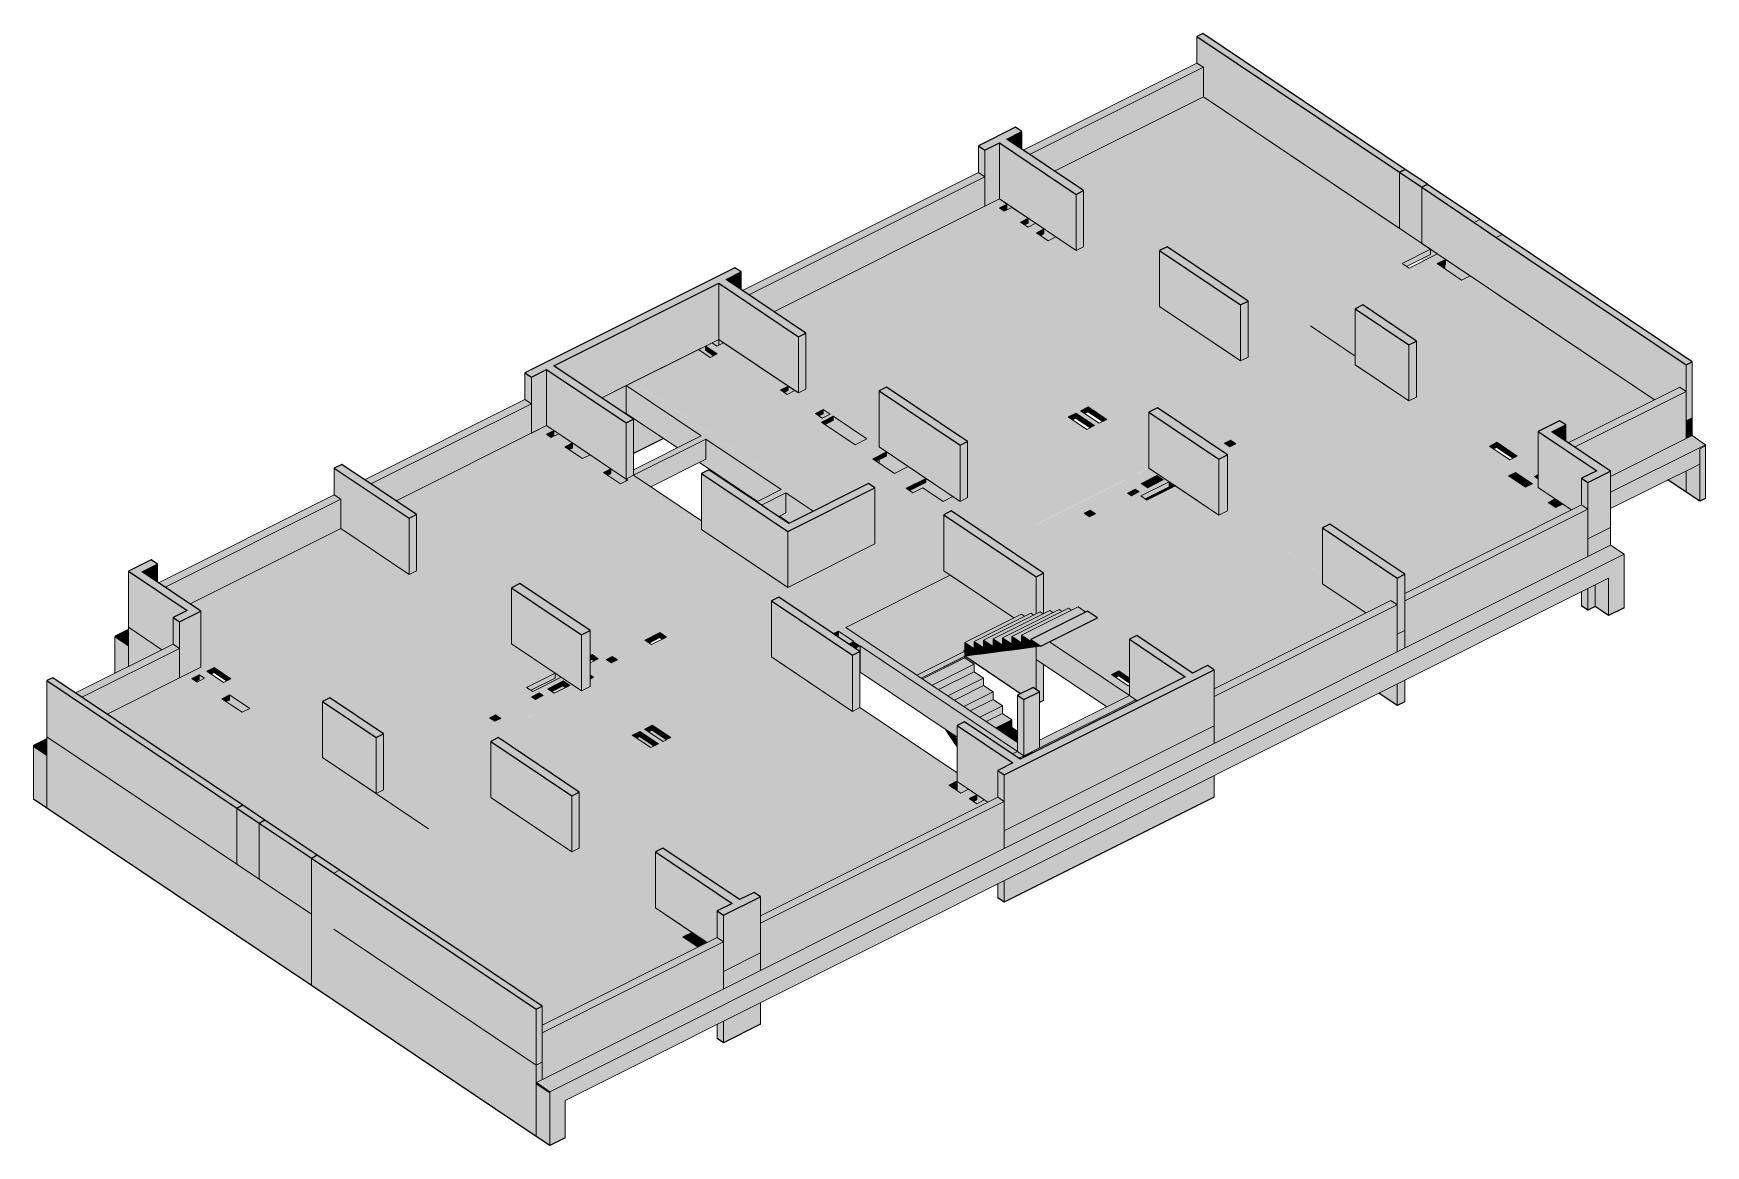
# Model space of a CAD drawing. Header units: centimetres. Extents: x -1984 to 34419, y -3196 to 88064.
# Drawn here: x 14775 to 18013, y 64604 to 66758 of the extents above; entities that cross this region are included whole.
import ezdxf

# ---------------------------------------------------------------- set-up
doc = ezdxf.new("R2010")
doc.units = ezdxf.units.CM
for name, color, linetype, lineweight in [('A-FLOR', 7, 'Continuous', 25), ('S-BEAM', 7, 'Continuous', 25), ('S-COLS', 7, 'Continuous', 25), ('S-STRS', 7, 'Continuous', 9)]:
    doc.layers.add(name, color=color, linetype=linetype, lineweight=lineweight)

# ---------------------------------------------------------------- blocks, each defined once
blk = doc.blocks.new('PED_COMPL_ESC_TRIANGULO_BAIXO_R00_2019 - 01-3741892-3D G 001 - VISTA 3D 4PAV')
at = {"layer": 'S-BEAM', "lineweight": 9, "true_color": 0xbfbfbf}
blk.add_hatch(color=9, dxfattribs=at).paths.add_polyline_path([(15.6, 65508.1), (97.1, 65548.9), (97.1, 65551.8), (13.1, 65509.7)], flags=0)
at = {"layer": 'S-BEAM', "lineweight": 9}
for p, q in [((13.1, 65509.7), (97.1, 65551.8)), ((97.1, 65551.8), (97.1, 65548.9))]:
    blk.add_line(p, q, dxfattribs=at)
blk = doc.blocks.new('PED_COMPL_ESC_TRIANGULO_CIMA_R00_2019 - 01-3741802-3D G 001 - VISTA 3D 4PAV')
at = {"layer": 'S-BEAM', "lineweight": 9, "true_color": 0xbfbfbf}
for points in [[(94.6, 65563.3), (97.1, 65563.6), (97.1, 65564.5)], [(97.1, 65561.6), (97.1, 65563.6), (94.6, 65563.3), (95.4, 65562.7)]]:
    blk.add_hatch(color=9, dxfattribs=at).paths.add_polyline_path(points, flags=0)
at = {"layer": 'S-BEAM', "lineweight": 9}
for p, q in [((94.6, 65563.3), (97.1, 65564.5)), ((97.1, 65563.6), (94.6, 65563.3)), ((94.6, 65563.3), (97.1, 65561.6)), ((97.1, 65561.6), (97.1, 65563.6))]:
    blk.add_line(p, q, dxfattribs=at)

msp = doc.modelspace()

# ---------------------------------------------------------------- hatches: boundary and pattern name
at = {"layer": 'A-FLOR', "true_color": 0xbfbfbf}
for points in [[(17127.38, 66145.69), (17495.67, 66330.04), (17494.04, 66331.14), (17438.97, 66303.57), (17425.73, 66312.46), (17480.81, 66340.03), (17040.8, 66635.42), (16752.79, 66491.26), (16808.82, 66453.64), (16808.82, 66345.01), (16956.15, 66246.1), (16956.15, 66337.88), (16970.63, 66345.01), (17127.38, 66239.77), (17127.38, 66145.76)], [(16654.09, 66414.72), (16660.51, 66417.94), (16660.51, 66427.72), (16645.75, 66420.32), (16647.73, 66418.99)], [(16695.19, 66387.13), (16701.62, 66390.41), (16701.32, 66399.97), (16686.85, 66392.73), (16690.3, 66390.41)], [(16725.75, 66366.61), (16732.17, 66369.83), (16732.17, 66379.61), (16717.41, 66372.22), (16722.92, 66368.51)], [(17681.86, 65900.37), (17688.92, 65903.9), (17688.92, 65987.4), (17730.36, 66008.15), (17742.78, 65999.81), (17742.78, 65968.1), (17747.33, 65965.04), (17914.62, 66048.78), (17557.27, 66288.69), (17540.8, 66280.45), (17493.25, 66312.37), (17509.73, 66320.61), (17508.09, 66321.71), (17248.1, 66191.57), (17335.02, 66133.21), (17335.02, 66224.99), (17349.4, 66232.19), (17453.32, 66162.43), (17453.32, 66053.79), (17594.52, 65959), (17609.08, 65966.29), (17648.62, 65939.74), (17634.06, 65932.46), (17674.7, 65905.17)], [(17434.08, 66306.86), (17480.81, 66330.25), (17480.81, 66340.03), (17425.87, 66312.37), (17431.84, 66308.36)], [(17501.6, 66306.76), (17509.73, 66310.83), (17509.73, 66320.61), (17493.25, 66312.37), (17499.69, 66308.04)], [(15540.45, 65218.06), (15661.18, 65278.49), (15661.18, 65387.13), (15675.56, 65394.33), (15768.25, 65332.09), (16204.62, 65550.52), (16204.62, 65659.15), (16219, 65666.35), (16311.69, 65604.12), (16538.03, 65717.56), (16538.03, 65826.05), (16552.41, 65833.25), (16645.11, 65771.02), (16935.39, 65916.66), (16935.39, 66024.95), (16952.22, 66033.17), (17044.74, 65971.06), (17335.02, 66116.36), (17335.02, 66133.21), (17248.1, 66191.57), (16569.55, 65851.91), (16555.66, 65861.23), (16536.82, 65851.91), (16497.42, 65878.36), (16478.16, 65868.72), (16465.2, 65877.42), (16503.22, 65896.44), (16469.41, 65919.14), (16442.92, 65905.88), (16400.44, 65934.4), (16426.93, 65947.66), (16389.17, 65973.01), (16366.46, 65961.64), (16301.44, 66005.3), (16324.14, 66016.66), (16317.93, 66020.83), (16302.8, 66013.26), (16289.73, 66022.03), (16304.86, 66029.61), (16250.01, 66066.43), (16234.87, 66058.86), (16221.8, 66067.63), (16236.94, 66075.21), (16111.71, 66159.17), (16098.91, 66152.76), (16089.36, 66159.17), (16076.45, 66152.7), (16099.08, 66137.51), (16085.53, 66130.72), (16062.89, 66145.92), (15937.64, 66083.22), (16299.82, 65840.07), (16392.51, 65886.48), (16404.93, 65878.14), (16404.93, 65769.51), (15439.15, 65286.07), (15539.32, 65218.82)], [(16092.13, 66134.03), (16099.08, 66137.51), (16076.45, 66152.7), (16076.45, 66144.55), (16091.8, 66134.24)], [(16228.75, 66062.96), (16236.94, 66067.06), (16236.94, 66075.21), (16221.8, 66067.63), (16225.82, 66064.93)], [(16296.68, 66017.36), (16304.86, 66021.46), (16304.86, 66029.61), (16289.73, 66022.03), (16296.58, 66017.43)], [(16787.29, 66009.75), (16794.08, 66013.15), (16794.08, 66022.93), (16778.95, 66015.35)], [(16821.72, 65994.6), (16830.06, 65998.78), (16794.08, 66022.93), (16794.08, 66013.15), (16821.66, 65994.63)], [(16811.28, 66021.76), (16817.93, 66025.08), (16817.93, 66034.86), (16802.93, 66027.36), (16809.53, 66022.93)], [(16845.56, 66006.53), (16853.9, 66010.71), (16817.93, 66034.86), (16817.93, 66025.08), (16839.34, 66010.71)], [(15777.01, 65976.19), (15783.24, 65979.3), (15782.99, 65988.96), (15768.86, 65981.66), (15771.07, 65980.17)], [(16308.39, 66000.63), (16324.14, 66008.52), (16324.14, 66016.66), (16301.44, 66005.3)], [(15812.92, 65952.08), (15819.14, 65955.2), (15819.14, 65964.97), (15804.57, 65957.68), (15807.93, 65955.43)], [(17090.14, 65959.14), (17093.16, 65960.65), (17093.16, 65970.43), (17081.79, 65964.74), (17088.82, 65960.03)], [(17095.14, 65959.33), (17103.48, 65963.51), (17093.16, 65970.43), (17093.16, 65960.65), (17094.02, 65960.08)], [(17602.86, 65953.4), (17609.08, 65956.51), (17609.08, 65966.29), (17594.52, 65959)], [(17640.28, 65935.57), (17648.62, 65939.74), (17609.08, 65966.29), (17609.08, 65956.51), (17634.06, 65939.74)], [(16407.39, 65929.73), (16426.93, 65939.51), (16426.93, 65947.66), (16400.44, 65934.4), (16404.93, 65931.38)], [(15887.7, 65902.43), (15893.45, 65905.31), (15893.45, 65915.09), (15879.35, 65908.03)], [(16484.47, 65878.91), (16503.22, 65888.3), (16503.22, 65896.44), (16484.47, 65887.06), (16484.47, 65880.4)], [(16927.83, 65856.8), (16974.6, 65880.22), (16974.6, 65889.99), (16919.49, 65862.4), (16920.44, 65861.77)], [(16928.78, 65881.12), (16950.67, 65892.07), (16950.67, 65901.85), (16920.44, 65886.72), (16928.29, 65881.45)], [(16954.82, 65889.28), (16963.06, 65893.53), (16950.67, 65901.85), (16950.67, 65892.07), (16953.76, 65889.99)], [(17640.18, 65895.52), (17645.46, 65898.17), (17645.46, 65907.94), (17631.83, 65901.12)], [(17688.92, 65895.62), (17688.92, 65903.9), (17681.86, 65900.37), (17683.13, 65899.51)], [(16472.16, 65872.75), (16484.47, 65878.91), (16484.47, 65887.06), (16465.2, 65877.42), (16469.41, 65874.59)], [(16901.5, 65862.59), (16909.02, 65866.36), (16909.02, 65875.25), (16893.92, 65867.68), (16897.93, 65864.98)], [(16909.02, 65866.36), (16916.61, 65870.16), (16909.02, 65875.25), (16909.02, 65867.69)], [(16818.54, 65823.19), (16821.72, 65824.78), (16821.72, 65834.56), (16810.46, 65828.61), (16818.1, 65823.48)], [(16823.53, 65823.56), (16831.87, 65827.74), (16821.72, 65834.56), (16821.72, 65824.78), (16822.12, 65824.51)], [(17716.82, 65844.06), (17722.11, 65846.71), (17722.11, 65856.49), (17708.48, 65849.66), (17715.47, 65844.97)], [(16486.27, 65515.35), (16578.6, 65561.56), (16576.05, 65563.27), (16578.6, 65564.55), (16578.6, 65578.3), (16674.06, 65626.09), (16550.45, 65709.08), (16348.37, 65607.92), (16478.04, 65520.87)], [(15967.47, 65577.51), (15988.36, 65587.97), (15988.36, 65597.75), (15959.12, 65583.11), (15962.09, 65581.12)], [(15992.98, 65584.87), (16001.33, 65589.04), (15988.36, 65597.75), (15988.36, 65587.97), (15991.93, 65585.58)], [(15853.16, 65543.46), (15857.13, 65545.45), (15857.13, 65555.23), (15853.16, 65553.24), (15853.16, 65547.22)], [(15860.71, 65543.05), (15869.06, 65547.22), (15857.13, 65555.23), (15857.13, 65545.45), (15859.8, 65543.66)], [(15892.86, 65540.17), (15896.04, 65541.76), (15896.04, 65551.54), (15884.52, 65545.77), (15886.08, 65544.72)], [(15897.85, 65540.54), (15906.19, 65544.72), (15896.04, 65551.54), (15896.04, 65541.76), (15897.48, 65540.79)], [(16494.61, 65509.74), (16578.6, 65552.01), (16578.6, 65561.56), (16486.27, 65515.35)], [(15373.17, 65134.33), (15540.45, 65218.06), (15194.12, 65450.58), (15179.74, 65443.38), (15140.36, 65469.81), (15154.74, 65477.01), (15106.79, 65509.21), (15092.33, 65502.06), (15082.13, 65508.91), (15096.51, 65516.11), (15085.3, 65523.63), (14918.01, 65439.9), (15372.04, 65135.08)], [(15090.47, 65503.31), (15096.51, 65506.33), (15096.51, 65516.11), (15082.13, 65508.91), (15085.3, 65506.78)], [(15119.48, 65517.54), (15125.33, 65520.47), (15125.33, 65530.24), (15111.13, 65523.14)], [(15149.4, 65504.3), (15157.74, 65508.48), (15125.33, 65530.24), (15125.33, 65520.47), (15145.46, 65506.95)], [(15738.6, 65486.12), (15785.37, 65509.53), (15785.37, 65519.31), (15730.26, 65491.72)], [(15779.48, 65483.41), (15801.36, 65494.37), (15801.36, 65504.14), (15771.13, 65489.01), (15779.19, 65483.6)], [(15805.84, 65491.36), (15814.18, 65495.53), (15801.36, 65504.14), (15801.48, 65494.29), (15802.93, 65493.31)], [(15853.16, 65507.86), (15859.8, 65511.18), (15853.16, 65515.64), (15853.16, 65511.18)], [(16870.96, 65510.76), (16876.99, 65513.78), (16876.99, 65523.56), (16862.61, 65516.36), (16868.66, 65512.3)], [(16897.45, 65500.04), (16897.45, 65509.82), (16876.99, 65523.56), (16876.99, 65513.78), (16895.16, 65501.58)], [(15148.7, 65464.21), (15154.74, 65467.23), (15154.74, 65477.01), (15140.36, 65469.81), (15143.55, 65467.67)], [(15747.32, 65468.07), (15754.75, 65472.1), (15754.75, 65480.81), (15739.61, 65473.24), (15746.76, 65468.44)], [(15754.75, 65471.79), (15762.45, 65475.64), (15754.75, 65480.4), (15754.75, 65472.1)], [(15667.08, 65427.15), (15670.06, 65428.64), (15670.06, 65438.42), (15658.73, 65432.75), (15663.98, 65429.23)], [(15671.88, 65427.43), (15680.22, 65431.6), (15670.06, 65438.42), (15670.06, 65428.64), (15671.76, 65427.5)], [(15943.37, 65393.5), (15949.6, 65396.91), (15949.6, 65406.4), (15935.11, 65399.05), (15943.13, 65393.67)], [(15977.16, 65378.11), (15985.5, 65382.29), (15949.6, 65406.4), (15949.6, 65396.62), (15970.94, 65382.29)], [(15967.02, 65405.34), (15973.7, 65408.97), (15973.6, 65418.42), (15958.68, 65410.95), (15966.78, 65405.51)], [(16001.26, 65390.18), (16009.6, 65394.35), (15973.7, 65418.42), (15973.7, 65408.68), (15995.04, 65394.35)], [(16556.53, 65296.97), (16562.94, 65300.48), (16562.94, 65309.96), (16548.18, 65302.57)], [(16595.69, 65270.68), (16602.1, 65273.89), (16602.1, 65283.67), (16587.34, 65276.28), (16595.5, 65270.8)], [(15760.22, 64837.43), (16062.43, 64988.71), (16033.04, 65008.44), (16050.44, 65017.16), (15673.59, 65270.16), (15385.58, 65125.99), (15760.22, 64874.48)], [(16041.38, 65002.84), (16050.44, 65007.38), (16050.44, 65017.16), (16033.04, 65008.44), (16040.02, 65003.76)]]:
    msp.add_hatch(color=9, dxfattribs=at).paths.add_polyline_path(points, flags=0)
h = msp.add_hatch(color=9, dxfattribs=at)
h.paths.add_polyline_path([(16583.93, 65873.66), (17100.58, 66132.28), (16755.22, 66364.14), (16740.45, 66356.75), (16717.41, 66372.22), (16732.17, 66379.61), (16716.08, 66390.41), (16701.32, 66383.02), (16686.85, 66392.73), (16701.32, 66400.32), (16670.06, 66421.31), (16655.29, 66413.91), (16645.75, 66420.32), (16660.51, 66427.72), (16645.71, 66437.66), (16209.34, 66219.22), (16270.88, 66177.91), (16270.88, 66069.28), (16412.7, 65974.07), (16412.7, 66065.85), (16427.08, 66073.04), (16583.93, 65967.74), (16583.93, 65873.75)], flags=0)
h.paths.add_polyline_path([(16814.92, 65991.2), (16778.95, 66015.35), (16794.08, 66022.93), (16830.06, 65998.78), (16827.69, 65997.59)], flags=0)
h.paths.add_polyline_path([(16838.91, 66003.21), (16802.93, 66027.36), (16817.93, 66034.86), (16853.9, 66010.71)], flags=0)
h = msp.add_hatch(color=9, dxfattribs=at)
h.paths.add_polyline_path([(17430.66, 65673.59), (17753.69, 65835.29), (17736.8, 65846.63), (17723.17, 65839.8), (17708.48, 65849.66), (17722.11, 65856.49), (17678.22, 65885.96), (17664.59, 65879.13), (17631.83, 65901.12), (17645.46, 65907.94), (17347.44, 66108.02), (17057.16, 65962.72), (17087.66, 65942.24), (17087.66, 65833.61), (17086.52, 65833.04), (17271.54, 65708.93), (17271.54, 65800.61), (17285.92, 65807.81), (17430.66, 65710.64), (17430.66, 65689.87)], flags=0)
h.paths.add_polyline_path([(17092.11, 65957.82), (17081.79, 65964.74), (17093.16, 65970.43), (17103.48, 65963.51), (17093.16, 65958.34)], flags=0)
h = msp.add_hatch(color=9, dxfattribs=at)
h.paths.add_polyline_path([(15859.8, 65511.18), (16223.73, 65693.36), (15926.16, 65893.12), (15912.07, 65886.07), (15879.35, 65908.03), (15893.45, 65915.09), (15853.09, 65941.89), (15838.77, 65934.72), (15804.57, 65957.68), (15819.14, 65964.97), (15792.73, 65982.7), (15778.16, 65975.41), (15768.86, 65981.88), (15783.24, 65989.08), (15768.86, 65998.73), (15477.44, 65852.86), (15517.06, 65826.26), (15517.06, 65717.62), (15700.89, 65594.21), (15700.89, 65684.66), (15717.54, 65693), (15853.16, 65601.95), (15853.17, 65553.24), (15857.13, 65555.23), (15869.06, 65547.22), (15853.16, 65539.26), (15853.17, 65515.63), (15858.42, 65512.1)], flags=0)
h.paths.add_polyline_path([(15894.67, 65538.95), (15884.52, 65545.77), (15896.04, 65551.54), (15906.19, 65544.72), (15896.04, 65539.63)], flags=0)
h.paths.add_polyline_path([(15972.09, 65574.41), (15959.12, 65583.11), (15988.36, 65597.75), (16001.33, 65589.04), (15991.99, 65584.37)], flags=0)
h = msp.add_hatch(color=9, dxfattribs=at)
h.paths.add_polyline_path([(17061.49, 65488.8), (17355.19, 65635.82), (17072.14, 65825.84), (17071, 65825.28), (16986.7, 65881.88), (16931.58, 65854.29), (16919.49, 65862.4), (16974.6, 65889.99), (16947.81, 65907.98), (16657.53, 65762.68), (16731.49, 65713.03), (16731.49, 65634.49), (16743.25, 65640.38), (16749.03, 65636.49), (16761.55, 65642.76), (16767.33, 65638.87), (16779.85, 65645.14), (16785.63, 65641.25), (16798.15, 65647.52), (16813.11, 65637.47), (16816.45, 65639.14), (16835.82, 65626.13), (16757.51, 65586.92), (16862.61, 65516.36), (16876.99, 65523.56), (16897.45, 65509.82), (16897.45, 65584.75), (16911.83, 65591.95), (17019.75, 65519.5), (17049.08, 65534.18), (17061.49, 65525.84), (17061.49, 65512.3)], flags=0)
h.paths.add_polyline_path([(16897.45, 65492.97), (16897.45, 65495.65), (16895.16, 65494.51)], flags=0)
h.paths.add_polyline_path([(16820.35, 65821.97), (16810.2, 65828.79), (16821.72, 65834.56), (16831.83, 65827.72), (16826.95, 65825.28)], flags=0)
h.paths.add_polyline_path([(16901.5, 65862.59), (16893.91, 65867.69), (16909.02, 65875.25), (16916.61, 65870.16), (16906.28, 65864.98)], flags=0)
h.paths.add_polyline_path([(16932.94, 65878.33), (16920.44, 65886.72), (16950.67, 65901.85), (16963.17, 65893.46), (16935.39, 65879.56)], flags=0)
h = msp.add_hatch(color=9, dxfattribs=at)
h.paths.add_polyline_path([(15453.53, 65307.82), (15824.1, 65493.31), (15797.46, 65511.19), (15742.35, 65483.6), (15730.26, 65491.72), (15785.37, 65519.31), (15700.89, 65576.04), (15700.88, 65577.36), (15370.36, 65799.26), (15078.94, 65653.39), (15099.68, 65639.47), (15099.68, 65530.83), (15111.13, 65523.14), (15125.33, 65530.24), (15157.74, 65508.48), (15143.55, 65501.38), (15335.24, 65372.69), (15335.24, 65464.47), (15349.62, 65471.67), (15453.53, 65401.9), (15453.53, 65308.39)], flags=0)
h.paths.add_polyline_path([(15668.89, 65425.93), (15658.73, 65432.75), (15670.06, 65438.42), (15680.22, 65431.6), (15676.4, 65429.69)], flags=0)
h.paths.add_polyline_path([(15747.32, 65468.07), (15739.61, 65473.24), (15754.75, 65480.81), (15762.45, 65475.64), (15750.39, 65469.61)], flags=0)
h.paths.add_polyline_path([(15783.96, 65480.4), (15771.13, 65489.01), (15801.36, 65504.14), (15814.18, 65495.53), (15790.36, 65483.6)], flags=0)
h = msp.add_hatch(color=9, dxfattribs=at)
h.paths.add_polyline_path([(16183.5, 65049.31), (16623.28, 65269.45), (16617.05, 65273.63), (16602.29, 65266.24), (16587.34, 65276.28), (16602.1, 65283.67), (16585.94, 65294.52), (16571.18, 65287.13), (16548.18, 65302.57), (16562.94, 65309.96), (16217.03, 65542.18), (15780.67, 65323.76), (15832.41, 65289.02), (15832.41, 65180.39), (15979.78, 65081.45), (15979.78, 65173.23), (15994.16, 65180.43), (16142.89, 65080.58), (16171.09, 65094.69), (16183.5, 65086.36), (16183.5, 65050.36)], flags=0)
h.paths.add_polyline_path([(15970.93, 65375), (15935.03, 65399.11), (15949.6, 65406.4), (15985.5, 65382.29)], flags=0)
h.paths.add_polyline_path([(15994.59, 65386.84), (15958.68, 65410.95), (15973.76, 65418.42), (16009.6, 65394.35)], flags=0)
at = {"layer": 'S-BEAM', "true_color": 0xbfbfbf}
for points in [[(16704.12, 66523.93), (17040.8, 66692.46), (17028.38, 66700.8), (16691.7, 66532.27)], [(16752.79, 66491.26), (17040.8, 66635.42), (17040.8, 66692.46), (16704.12, 66523.93), (16743.43, 66497.54)], [(16160.67, 66251.9), (16617.52, 66480.58), (16605.1, 66488.92), (16148.25, 66260.24)], [(16209.34, 66219.22), (16617.52, 66423.54), (16617.52, 66480.58), (16160.67, 66251.9), (16204.62, 66222.39)], [(17463.6, 66351.58), (17463.6, 66460.21), (17420.48, 66489.16), (17420.48, 66380.52), (17431.84, 66372.9)], [(17463.6, 66351.58), (17463.66, 66351.61), (17463.75, 66460.21), (17463.6, 66460.14), (17463.6, 66357.22)], [(17608.07, 66254.59), (17608.07, 66363.22), (17564.95, 66392.17), (17564.95, 66283.54), (17599.6, 66260.27)], [(16956.15, 66229.24), (16956.15, 66246.1), (16808.82, 66345.01), (16794.44, 66337.81), (16950.88, 66232.78)], [(17127.38, 66131.14), (17508.09, 66321.71), (17495.67, 66330.04), (17127.38, 66145.69), (17127.38, 66135.71)], [(17508.09, 66302.4), (17508.09, 66310.02), (17501.6, 66306.76), (17507.82, 66302.59)], [(16583.93, 65859.11), (17113, 66123.94), (17100.58, 66132.28), (16583.93, 65873.66)], [(17057.16, 65962.72), (17347.44, 66108.02), (17335.02, 66116.36), (17044.74, 65971.06), (17051.69, 65966.39)], [(16285.43, 65832.88), (16299.82, 65840.07), (15937.47, 66083.14), (15923.26, 66076.02), (16238.11, 65864.65)], [(16412.7, 65957.21), (16412.7, 65974.07), (16270.88, 66069.28), (16256.5, 66062.08), (16406.57, 65961.33)], [(17688.92, 65878.77), (17688.92, 65895.62), (17453.32, 66053.79), (17438.94, 66046.6), (17688.38, 65879.13)], [(17759.75, 65956.71), (17975.71, 66064.81), (17963.29, 66073.15), (17747.33, 65965.04), (17752.87, 65961.33)], [(17829.16, 65900.19), (17975.71, 65973.55), (17975.71, 66064.81), (17759.75, 65956.71), (17829.16, 65910.11)], [(15428.77, 65885.54), (15739.53, 66041.09), (15727.11, 66049.43), (15416.35, 65893.87)], [(15477.44, 65852.86), (15739.53, 65984.05), (15739.53, 66041.09), (15428.77, 65885.54), (15468.08, 65859.14)], [(15937.47, 65902.38), (16077.5, 65972.48), (16068.35, 65978.62), (15937.47, 65913.11), (15937.47, 65908.03)], [(15970.85, 65879.98), (16077.5, 65933.36), (16077.5, 65972.48), (15937.47, 65902.38), (15961.78, 65886.07)], [(17092.11, 65957.82), (17095.14, 65959.33), (17093.16, 65960.65), (17090.14, 65959.14), (17091.54, 65958.2)], [(16068.84, 65797.34), (16068.84, 65814.2), (15937.47, 65902.38), (15923.09, 65895.19), (16067.26, 65798.4)], [(15923.09, 65891.59), (15926.16, 65893.12), (15923.09, 65894.86), (15923.09, 65893.12)], [(16657.53, 65762.68), (16947.81, 65907.98), (16935.39, 65916.32), (16645.11, 65771.02), (16652.06, 65766.35)], [(17664.59, 65879.13), (17678.22, 65885.96), (17645.46, 65907.94), (17645.46, 65898.17), (17640.18, 65895.52), (17658.99, 65882.89)], [(15030.27, 65686.06), (15370.36, 65856.3), (15357.94, 65864.64), (15017.85, 65694.4), (15024.6, 65689.87)], [(16185.06, 65844.8), (16232.39, 65868.49), (16223.24, 65874.63), (16175.91, 65850.94), (16177.96, 65849.57)], [(16218.44, 65822.39), (16232.39, 65829.38), (16232.39, 65868.49), (16185.06, 65844.8), (16213.66, 65825.6)], [(15078.94, 65653.39), (15370.36, 65799.26), (15370.36, 65856.3), (15030.27, 65686.06), (15072.88, 65657.46)], [(16820.35, 65821.97), (16823.53, 65823.56), (16821.72, 65824.78), (16818.54, 65823.19)], [(17271.54, 65691.98), (17271.54, 65708.83), (17086.52, 65833.04), (17072.14, 65825.84), (17260.85, 65699.15)], [(17430.66, 65659.04), (17785.45, 65836.63), (17773.03, 65844.97), (17430.66, 65673.59)], [(17430.66, 65567.78), (17785.45, 65745.37), (17785.45, 65836.63), (17430.66, 65659.04), (17430.66, 65585.15)], [(15700.89, 65577.36), (15700.88, 65594.22), (15517.06, 65717.62), (15502.68, 65710.43), (15700.88, 65577.36)], [(16324.11, 65595.78), (16550.45, 65709.08), (16538.03, 65717.42), (16311.69, 65604.12), (16323.07, 65596.48)], [(15853.17, 65493.31), (16236.15, 65685.02), (16223.73, 65693.36), (15853.16, 65507.86), (15853.16, 65493.32)], [(17061.49, 65474.25), (17416.28, 65651.84), (17403.86, 65660.18), (17061.49, 65488.8), (17061.49, 65474.7)], [(17061.49, 65382.99), (17416.28, 65560.58), (17416.28, 65651.84), (17061.49, 65474.25), (17061.49, 65417.21)], [(16333.99, 65589.15), (16333.99, 65600.73), (16324.11, 65595.78), (16328.35, 65592.94)], [(16680.99, 65367.77), (16680.99, 65384.62), (16348.37, 65607.92), (16333.99, 65600.73), (16671.95, 65373.83)], [(14869.34, 65472.57), (15058.24, 65567.13), (15045.82, 65575.46), (14856.92, 65480.91)], [(14918.01, 65439.9), (15058.24, 65510.09), (15058.24, 65567.13), (14869.34, 65472.57), (14880.97, 65464.76)], [(16366.59, 65567.26), (16376.47, 65572.21), (16364.05, 65580.54), (16354.17, 65575.6), (16365, 65568.33)], [(16375.85, 65520.56), (16376.47, 65520.87), (16376.47, 65572.21), (16366.59, 65567.26), (16375.85, 65561.05), (16375.85, 65520.86)], [(16853.65, 65454.19), (16897.45, 65476.12), (16743.13, 65579.73), (16726.07, 65571.19), (16717.11, 65570.02), (16717.11, 65545.86), (16833.41, 65467.78)], [(16897.45, 65476.12), (16897.45, 65492.97), (16757.51, 65586.92), (16743.25, 65579.64), (16876.99, 65489.85)], [(15780.67, 65323.76), (16217.03, 65542.18), (16204.62, 65550.52), (15768.25, 65332.09), (15775.21, 65327.42)], [(15335.24, 65355.84), (15335.24, 65372.69), (15099.68, 65530.83), (15085.3, 65523.63), (15324.51, 65363.03)], [(15453.53, 65293.27), (15836.5, 65484.98), (15824.1, 65493.31), (15453.53, 65307.82)], [(16564.04, 65309.22), (16564.04, 65326.08), (16375.85, 65452.41), (16361.47, 65445.22), (16562.94, 65309.96)], [(16696.21, 65357.55), (16710.59, 65364.75), (16707.79, 65366.63), (16693.41, 65359.43), (16695.37, 65358.11)], [(16693.41, 65356.15), (16696.21, 65357.55), (16693.41, 65359.43), (16693.41, 65358.35)], [(16564.04, 65291.93), (16564.04, 65309.22), (16562.94, 65309.96), (16562.76, 65300.08), (16556.53, 65296.97), (16563.31, 65292.41)], [(15385.58, 65125.99), (15673.59, 65270.16), (15661.18, 65278.49), (15373.17, 65134.33), (15381.16, 65128.96)], [(16183.5, 65034.76), (16655.06, 65270.8), (16642.64, 65279.14), (16183.5, 65049.31)], [(15212.3, 65120.38), (15212.3, 65229.02), (15169.19, 65257.96), (15169.19, 65149.33), (15199.5, 65128.98)], [(16183.5, 64943.5), (16655.06, 65179.54), (16655.06, 65270.8), (16183.5, 65034.76)], [(15979.78, 65064.6), (15979.78, 65081.45), (15832.41, 65180.39), (15818.03, 65173.19), (15969.06, 65071.79)], [(15212.3, 64982.15), (15212.3, 65120.38), (15169.19, 65149.33), (15169.19, 65011.1)], [(15356.77, 65023.4), (15356.77, 65132.03), (15313.66, 65160.97), (15313.66, 65052.34), (15349.53, 65028.25)], [(15356.77, 64885.17), (15356.77, 65023.4), (15313.59, 65052.34), (15313.66, 64914.11)], [(15760.22, 64822.88), (16111.6, 64998.77), (16099.18, 65007.1), (15760.22, 64837.43)], [(15760.22, 64731.62), (16111.6, 64907.51), (16111.6, 64998.77), (15760.22, 64822.88), (15760.22, 64738.86)]]:
    msp.add_hatch(color=9, dxfattribs=at).paths.add_polyline_path(points, flags=0)
at = {"layer": 'S-BEAM', "lineweight": 9, "true_color": 0x80ff00}
for points in [[(17463.6, 66460.21), (17474.95, 66465.9), (17431.84, 66494.84), (17420.48, 66489.16), (17455.2, 66465.85)], [(17608.07, 66363.22), (17619.42, 66368.91), (17576.3, 66397.85), (17564.95, 66392.17), (17600.19, 66368.51)], [(15212.3, 65229.02), (15223.65, 65234.7), (15180.24, 65263.49), (15169.19, 65257.96), (15203.84, 65234.7)], [(15356.77, 65132.03), (15368.12, 65137.71), (15324.94, 65166.62), (15313.66, 65160.97), (15349.58, 65136.86)]]:
    msp.add_hatch(color=70, dxfattribs=at).paths.add_polyline_path(points, flags=0)
at = {"layer": 'S-BEAM', "true_color": 0xbfbfbf}
h = msp.add_hatch(color=9, dxfattribs=at)
h.paths.add_polyline_path([(16239.55, 65809.91), (16285.43, 65832.88), (16232.39, 65868.49), (16232.39, 65829.38), (16219.87, 65823.11), (16238.11, 65810.87)], flags=0)
h.paths.add_polyline_path([(16177.35, 65851.66), (16223.24, 65874.63), (16077.5, 65972.48), (16077.5, 65933.36), (16064.98, 65927.1), (16152.28, 65868.49)], flags=0)
h.paths.add_polyline_path([(16022.46, 65955.65), (16068.35, 65978.62), (15923.26, 66076.02), (15923.26, 66022.24), (16014, 65961.33)], flags=0)
h = msp.add_hatch(color=9, dxfattribs=at)
h.paths.add_polyline_path([(16412.7, 65926.17), (16412.7, 65932.39), (16407.39, 65929.73), (16412.57, 65926.25)], flags=0)
h.paths.add_polyline_path([(16366.46, 65961.64), (16389.17, 65973.01), (16324.14, 66016.66), (16324.14, 66008.52), (16308.39, 66000.63), (16362.34, 65964.41)], flags=0)
h.paths.add_polyline_path([(16302.8, 66013.26), (16317.93, 66020.83), (16304.86, 66029.61), (16304.86, 66021.46), (16296.7, 66017.35), (16301.86, 66013.88)], flags=0)
at = {"layer": 'S-BEAM', "true_color": 0x0080ff}
for points in [[(17829.16, 65869.55), (18013.21, 65961.68), (17987.06, 65979.23), (17829.16, 65900.19), (17829.16, 65876.19)], [(17829.16, 65837.78), (18001.85, 65924.22), (18001.85, 65953.96), (18013.21, 65959.64), (18013.21, 65961.68), (17829.16, 65869.54), (17829.16, 65847.76)], [(15775.58, 64708.67), (17855.48, 65749.79), (17829.34, 65767.34), (15749.44, 64726.22), (15760.22, 64718.98)], [(15804.91, 64691.57), (17825.4, 65702.96), (17825.4, 65732.7), (17855.3, 65747.64), (17855.48, 65749.79), (15775.58, 64708.67), (15775.58, 64706.63), (15804.91, 64721.31), (15804.91, 64706.63)], [(14959.44, 65574.57), (14959.44, 65604.54), (14933.87, 65591.74), (14934.87, 65591.07)], [(14959.44, 65572.53), (14959.44, 65574.57), (14933.87, 65591.74), (14933.87, 65589.7), (14958.97, 65572.85)], [(14801.54, 65361.92), (14801.54, 65392.56), (14775.4, 65379.48)], [(14801.54, 65359.89), (14801.54, 65361.92), (14775.4, 65379.48), (14775.4, 65377.44), (14799.49, 65361.27)], [(15775.58, 64706.63), (15775.58, 64708.67), (15749.44, 64726.22), (15749.44, 64724.18), (15775.01, 64707.01)]]:
    msp.add_hatch(color=150, dxfattribs=at).paths.add_polyline_path(points, flags=0)
at = {"layer": 'S-BEAM', "true_color": 0xbfbfbf}
h = msp.add_hatch(color=9, dxfattribs=at)
h.paths.add_polyline_path([(16931.58, 65854.29), (16947.81, 65862.41), (16947.81, 65866.8), (16928.06, 65856.65)], flags=0)
h.paths.add_polyline_path([(16932.94, 65878.33), (16947.81, 65885.77), (16947.81, 65890.64), (16928.78, 65881.12), (16931.58, 65879.24)], flags=0)
h = msp.add_hatch(color=9, dxfattribs=at)
h.paths.add_polyline_path([(16671.11, 65362.82), (16680.99, 65367.77), (16376.47, 65572.21), (16376.49, 65520.86), (16564.04, 65394.95), (16564.04, 65417.86), (16578.42, 65425.05), (16663.75, 65367.77)], flags=0)
h.paths.add_polyline_path([(16354.17, 65575.6), (16364.05, 65580.54), (16333.99, 65600.73), (16333.99, 65589.15), (16348.37, 65579.5)], flags=0)
h = msp.add_hatch(color=9, dxfattribs=at)
h.paths.add_polyline_path([(15179.74, 65443.38), (15194.12, 65450.58), (15154.74, 65477.01), (15154.74, 65467.23), (15148.7, 65464.21), (15169.01, 65450.58)], flags=0)
h.paths.add_polyline_path([(15092.41, 65502.01), (15106.79, 65509.21), (15096.51, 65516.11), (15096.51, 65506.33), (15090.47, 65503.31), (15092.33, 65502.06)], flags=0)
h = msp.add_hatch(color=9, dxfattribs=at)
h.paths.add_polyline_path([(16683.53, 65354.49), (16693.4, 65359.43), (16680.99, 65367.77), (16671.11, 65362.82), (16682.34, 65355.29)], flags=0)
h.paths.add_polyline_path([(16723.68, 65374.58), (16909.54, 65468), (16897.45, 65476.12), (16723.68, 65389.14), (16723.68, 65388.23)], flags=0)
h = msp.add_hatch(color=9, dxfattribs=at)
h.paths.add_polyline_path([(16686.33, 65352.6), (16693.41, 65356.15), (16693.39, 65359.42), (16683.53, 65354.49)], flags=0)
h.paths.add_polyline_path([(16710.59, 65364.75), (16909.87, 65464.5), (16909.54, 65467.62), (16707.79, 65366.63)], flags=0)
h = msp.add_hatch(color=9, dxfattribs=at)
h.paths.add_polyline_path([(15970.93, 65375), (15977.16, 65378.11), (15949.6, 65396.62), (15943.63, 65393.33), (15961.38, 65381.42)], flags=0)
h.paths.add_polyline_path([(15994.59, 65386.84), (16001.26, 65390.18), (15973.7, 65408.68), (15967.02, 65405.34), (15985.5, 65392.94)], flags=0)
at = {"layer": 'S-COLS', "lineweight": 9, "true_color": 0x8080ff}
for points in [[(17420.48, 66489.16), (17431.84, 66494.84), (17039.74, 66758.08), (17028.38, 66752.39), (17398.02, 66504.24)], [(16794.44, 66446.44), (16808.82, 66453.64), (16660.09, 66553.49), (16689.42, 66568.17), (16677, 66576.51), (16605.1, 66540.51), (16617.52, 66532.18), (16645.71, 66546.29), (16788.65, 66450.33)], [(17564.95, 66392.17), (17576.3, 66397.85), (17475.02, 66465.85), (17463.66, 66460.17), (17477.43, 66450.92)], [(17113, 66232.57), (17127.38, 66239.77), (16970.39, 66345.01), (16956.15, 66337.88), (17112.69, 66232.78)], [(17975.71, 66116.41), (17987.06, 66122.09), (17619.42, 66368.91), (17608.07, 66363.22), (17963.29, 66124.74)], [(15923.09, 66003.82), (15937.47, 66011.02), (15783.24, 66114.57), (16102.26, 66274.26), (16256.5, 66170.71), (16270.88, 66177.91), (16116.64, 66281.46), (16145.96, 66296.13), (16133.55, 66304.47), (15727.11, 66101.02), (15739.53, 66092.69), (15768.86, 66107.37), (15919.95, 66005.93)], [(17438.94, 66155.23), (17453.32, 66162.43), (17349.4, 66232.19), (17335.02, 66224.99), (17427.32, 66163.03)], [(16569.55, 65960.54), (16583.93, 65967.74), (16427.08, 66073.04), (16412.7, 66065.85), (16568.38, 65961.33)], [(17071, 65933.91), (17087.66, 65942.24), (16952.04, 66033.29), (16935.39, 66024.95), (17061.72, 65940.14)], [(17785.45, 65888.23), (17829.16, 65910.11), (17715.72, 65986.27), (17742.78, 65999.81), (17730.36, 66008.15), (17688.92, 65987.4), (17802.3, 65911.22), (17773.03, 65896.57), (17777.65, 65893.46)], [(15502.68, 65819.06), (15517.06, 65826.26), (15372.32, 65923.43), (15357.94, 65916.23), (15499.11, 65821.45)], [(16236.15, 65793.65), (16404.93, 65878.14), (16392.51, 65886.48), (16238.11, 65809.19), (16083.22, 65913.17), (16068.84, 65905.98), (16232.39, 65796.17)], [(16717.11, 65705.83), (16731.49, 65713.03), (16552.41, 65833.25), (16538.03, 65826.05), (16701.54, 65716.28)], [(17416.28, 65703.44), (17430.66, 65710.64), (17285.92, 65807.81), (17271.54, 65800.61), (17403.86, 65711.77)], [(15058.24, 65618.72), (15099.68, 65639.47), (14986.24, 65715.62), (15015.57, 65730.3), (15003.15, 65738.64), (14959.44, 65716.76), (15072.88, 65640.6), (15045.82, 65627.06), (15057.74, 65619.06)], [(15836.5, 65593.62), (15853.16, 65601.95), (15717.54, 65693), (15700.89, 65684.66), (15787.29, 65626.66)], [(16361.47, 65553.85), (16375.85, 65561.05), (16219, 65666.35), (16204.62, 65659.15), (16361.03, 65554.14)], [(16655.06, 65322.4), (17061.49, 65525.84), (17049.08, 65534.18), (17019.75, 65519.5), (16911.83, 65591.95), (16897.45, 65584.75), (17005.37, 65512.3), (16686.33, 65352.6), (16578.42, 65425.05), (16564.04, 65417.86), (16671.95, 65345.41), (16642.64, 65330.73)], [(15169.19, 65257.96), (15180.24, 65263.85), (14812.9, 65510.46), (14801.54, 65504.78), (15095.06, 65307.73)], [(15439.15, 65394.71), (15453.53, 65401.9), (15349.62, 65471.67), (15335.24, 65464.47), (15419.93, 65407.61)], [(16693.41, 65468.06), (16723.68, 65483.22), (16711.27, 65491.55), (16680.99, 65476.4)], [(15818.03, 65281.82), (15832.41, 65289.02), (15675.56, 65394.33), (15661.18, 65387.13), (15816.74, 65282.69)], [(15313.59, 65161.02), (15324.94, 65166.7), (15223.65, 65234.7), (15212.3, 65229.02), (15311.64, 65162.33)], [(16111.6, 65050.36), (16183.5, 65086.36), (16171.09, 65094.69), (16142.89, 65080.58), (15994.16, 65180.43), (15979.78, 65173.23), (16128.51, 65073.38), (16099.18, 65058.7), (16109.61, 65051.7)], [(15748.87, 64868.79), (15760.22, 64874.48), (15368.12, 65137.71), (15356.77, 65132.03), (15738.87, 64875.5)]]:
    msp.add_hatch(color=171, dxfattribs=at).paths.add_polyline_path(points, flags=0)
at = {"layer": 'S-COLS', "true_color": 0xc0c0c0}
for points in [[(17420.48, 66380.52), (17420.48, 66489.16), (17028.38, 66752.39), (17028.38, 66700.8), (17040.8, 66692.46), (17040.8, 66635.42), (17260.85, 66487.69)], [(16617.52, 66480.58), (16617.52, 66532.18), (16605.1, 66540.51), (16605.1, 66488.92), (16611.11, 66484.88)], [(16617.52, 66423.54), (16645.71, 66437.66), (16645.71, 66546.29), (16617.52, 66532.18), (16617.52, 66434.51)], [(16794.44, 66337.81), (16794.44, 66446.44), (16645.71, 66546.29), (16645.75, 66437.63), (16794.08, 66338.05)], [(16689.42, 66533.8), (16689.42, 66568.17), (16660.09, 66553.49), (16677, 66542.13)], [(16794.44, 66337.81), (16808.82, 66345.01), (16808.82, 66453.64), (16794.44, 66446.44), (16794.44, 66344.17)], [(17564.95, 66283.54), (17564.95, 66392.17), (17463.66, 66460.17), (17463.66, 66351.54), (17560.6, 66286.46)], [(17914.62, 66048.78), (17963.29, 66073.15), (17975.71, 66064.81), (17975.71, 66116.41), (17608.07, 66363.22), (17608.07, 66254.59), (17890.75, 66064.81)], [(17113, 66123.94), (17112.69, 66232.78), (16956.15, 66337.88), (16956.15, 66229.24), (17104.43, 66129.7)], [(16145.96, 66261.77), (16145.96, 66296.13), (16116.64, 66281.46), (16133.55, 66270.11)], [(15875.93, 66052.33), (16102.26, 66165.63), (16102.26, 66274.26), (15783.24, 66114.57), (15866.58, 66058.62)], [(16256.5, 66062.08), (16256.5, 66170.71), (16102.26, 66274.26), (16102.26, 66165.63), (16250.01, 66066.43)], [(17113, 66123.94), (17127.38, 66131.14), (17127.38, 66239.77), (17113, 66232.57), (17113, 66129.7)], [(17438.94, 66046.6), (17438.94, 66155.23), (17335.02, 66224.99), (17335.02, 66116.36), (17428.22, 66053.79)], [(16256.5, 66062.08), (16270.88, 66069.28), (16270.88, 66177.91), (16256.5, 66170.71), (16256.5, 66069.15)], [(17438.94, 66046.6), (17453.32, 66053.79), (17453.32, 66162.43), (17438.94, 66155.23), (17438.94, 66053.67)], [(17975.71, 66007.77), (17987.06, 66013.46), (17987.06, 66122.09), (17975.71, 66116.36), (17975.71, 66013.46)], [(15739.53, 66041.09), (15739.53, 66092.69), (15727.11, 66101.02), (15727.11, 66049.43)], [(15739.53, 65984.05), (15768.86, 65998.73), (15768.86, 66107.37), (15739.53, 66092.69), (15739.53, 65992.39)], [(15923.09, 65895.19), (15923.09, 66003.82), (15768.86, 66107.37), (15768.86, 65998.73), (15912.07, 65902.59)], [(16569.55, 65851.91), (16569.55, 65960.54), (16412.7, 66065.85), (16412.7, 65957.21), (16563.73, 65855.82)], [(17071, 65825.28), (17071, 65933.91), (16935.39, 66024.95), (16935.39, 65916.32), (17070.52, 65825.6)], [(15923.09, 65895.19), (15937.47, 65902.38), (15937.47, 66011.02), (15923.09, 66003.82), (15923.09, 65902.38)], [(17753.69, 65835.29), (17773.03, 65844.97), (17773.03, 65896.57), (17802.3, 65911.29), (17688.92, 65987.4), (17688.92, 65878.77), (17751.68, 65836.63)], [(17742.78, 65968.1), (17742.78, 65999.81), (17715.72, 65986.27), (17737.7, 65971.51)], [(17975.71, 65973.55), (17987.06, 65979.23), (17987.06, 66013.46), (17975.71, 66007.77), (17975.71, 65977.2)], [(16569.55, 65851.91), (16583.93, 65859.11), (16583.93, 65967.74), (16569.55, 65960.54), (16569.55, 65856.77)], [(17071, 65825.28), (17087.66, 65833.61), (17087.66, 65942.24), (17071, 65933.91), (17071, 65825.6)], [(15502.68, 65710.43), (15502.68, 65819.06), (15357.94, 65916.23), (15357.94, 65864.64), (15370.36, 65856.3), (15370.36, 65799.26), (15491.96, 65717.62)], [(16236.15, 65685.02), (16236.15, 65793.65), (16068.84, 65905.98), (16068.84, 65797.34), (16228.92, 65689.87)], [(17785.45, 65836.63), (17785.45, 65888.23), (17773.03, 65896.57), (17773.03, 65844.97), (17776.26, 65842.8)], [(17785.45, 65779.6), (17829.16, 65801.48), (17829.16, 65910.11), (17785.45, 65888.23), (17785.45, 65784.37)], [(17975.71, 65869.54), (17975.71, 65911.13), (17940.22, 65893.37)], [(16236.15, 65685.02), (16404.93, 65769.51), (16404.93, 65878.14), (16236.15, 65793.65), (16236.15, 65689.87)], [(15502.68, 65710.43), (15517.06, 65717.62), (15517.06, 65826.26), (15502.68, 65819.06), (15502.68, 65717.5)], [(16674.06, 65626.09), (16688.35, 65633.24), (16694.23, 65629.4), (16706.65, 65635.62), (16712.44, 65631.74), (16717.11, 65634.07), (16717.11, 65705.83), (16538.03, 65826.05), (16538.03, 65717.42), (16663.41, 65633.24)], [(17753.69, 65835.29), (17722.11, 65856.49), (17721.95, 65846.63), (17716.82, 65844.06), (17723.17, 65839.8), (17736.8, 65846.63), (17751.68, 65836.63)], [(17355.19, 65635.82), (17403.86, 65660.18), (17416.28, 65651.84), (17416.28, 65703.44), (17271.54, 65800.61), (17271.54, 65691.98), (17348, 65640.64)], [(15015.57, 65695.93), (15015.57, 65730.3), (14986.24, 65715.62), (15003.15, 65704.27)], [(15024.21, 65564.64), (15045.82, 65575.6), (15045.82, 65627.06), (15072.88, 65640.6), (14959.44, 65716.76), (14959.44, 65608.13), (15020.51, 65567.13)], [(16717.11, 65634.07), (16724.95, 65638), (16730.74, 65634.12), (16731.49, 65634.49), (16731.49, 65713.03), (16717.11, 65705.83), (16717.11, 65635.62)], [(17416.28, 65594.8), (17430.66, 65602), (17430.66, 65710.64), (17416.28, 65703.44), (17416.28, 65600.56)], [(15836.5, 65484.98), (15836.5, 65593.62), (15700.89, 65684.66), (15700.89, 65576.03), (15834.57, 65486.28)], [(17785.45, 65641.37), (17785.45, 65682.96), (17773.03, 65676.74), (17773.03, 65649.7)], [(15058.24, 65510.09), (15099.68, 65530.83), (15099.68, 65639.47), (15058.24, 65618.54), (15058.24, 65511.99)], [(16361.47, 65445.22), (16361.47, 65553.85), (16204.62, 65659.15), (16204.76, 65550.42), (16286.24, 65495.72)], [(14959.44, 65532.23), (15024.21, 65564.64), (14959.44, 65608.13), (14959.44, 65554.14)], [(15058.24, 65567.13), (15058.24, 65618.72), (15045.82, 65627.06), (15045.82, 65575.46), (15050.31, 65572.45)], [(15836.5, 65484.98), (15853.16, 65493.32), (15853.16, 65601.95), (15836.5, 65593.62), (15836.5, 65486.28)], [(16686.8, 65479.31), (16711.27, 65491.55), (16717.11, 65487.63), (16717.11, 65570.02), (16578.74, 65551.86), (16680.99, 65483.21)], [(16912.67, 65465.9), (17005.37, 65512.3), (16897.45, 65584.75), (16897.45, 65476.12), (16909.87, 65467.78)], [(16361.47, 65445.22), (16375.85, 65452.41), (16375.85, 65561.05), (16361.47, 65553.85), (16361.47, 65452.41)], [(16723.68, 65462.26), (16731.49, 65466.16), (16731.49, 65536.21), (16717.11, 65545.86), (16717.11, 65487.63), (16723.68, 65483.22), (16723.68, 65467.78)], [(15169.19, 65149.33), (15169.19, 65257.96), (14801.54, 65504.78), (14801.54, 65396.15), (15095.06, 65199.1)], [(16655.06, 65213.76), (17061.49, 65417.21), (17061.49, 65525.84), (16655.06, 65322.4), (16655.06, 65214.82)], [(16693.41, 65359.43), (16693.41, 65468.06), (16680.99, 65476.4), (16680.99, 65367.77), (16693.4, 65359.43)], [(16693.41, 65359.43), (16723.68, 65374.58), (16723.68, 65483.22), (16693.41, 65468.06), (16693.41, 65359.44)], [(17416.28, 65456.57), (17416.28, 65498.17), (17380.79, 65480.4), (17403.86, 65464.91)], [(15439.15, 65286.07), (15439.15, 65394.71), (15335.24, 65464.47), (15335.24, 65355.84), (15430.58, 65291.83)], [(16909.87, 65464.5), (16912.67, 65465.9), (16909.87, 65467.78)], [(16623.28, 65269.45), (16642.64, 65279.14), (16642.64, 65330.73), (16671.95, 65345.41), (16564.04, 65417.86), (16564.04, 65309.22), (16621.26, 65270.8)], [(15169.19, 65011.1), (15169.19, 65149.33), (14801.54, 65396.15), (14801.54, 65257.92), (15095.06, 65060.87)], [(15439.15, 65286.07), (15453.53, 65293.27), (15453.53, 65401.9), (15439.15, 65394.71), (15439.15, 65291.83)], [(15818.03, 65173.19), (15818.03, 65281.82), (15661.18, 65387.13), (15661.18, 65278.49), (15807.31, 65180.39)], [(16655.06, 65270.8), (16655.06, 65322.4), (16642.64, 65330.73), (16642.64, 65279.14), (16646.9, 65276.28)], [(15818.03, 65173.19), (15832.41, 65180.39), (15832.41, 65289.02), (15818.03, 65281.82), (15818.03, 65180.26)], [(15313.59, 65052.38), (15313.59, 65161.02), (15212.3, 65229.02), (15212.3, 65120.38), (15311.64, 65053.7)], [(15313.59, 65052.38), (15313.66, 65052.42), (15313.74, 65161.02), (15313.59, 65160.94), (15313.59, 65055.91)], [(16079.84, 64997.42), (16099.18, 65007.1), (16099.18, 65058.7), (16128.51, 65073.38), (15979.78, 65173.23), (15979.78, 65064.6), (16077.84, 64998.77)], [(15313.59, 64914.15), (15313.59, 65052.38), (15212.3, 65120.38), (15212.3, 64982.15), (15311.64, 64915.46)], [(15748.87, 64760.16), (15748.87, 64868.79), (15356.77, 65132.03), (15356.77, 65023.4), (15727.99, 64774.18)], [(16655.06, 65075.53), (16655.06, 65117.13), (16642.64, 65110.91), (16642.64, 65083.87), (16648.2, 65080.13)], [(16111.6, 64941.73), (16183.5, 64977.72), (16183.5, 65086.36), (16111.6, 65050.36), (16111.6, 64943.37)], [(16111.6, 64998.77), (16111.6, 65050.36), (16099.18, 65058.7), (16099.18, 65007.1)], [(15748.87, 64621.93), (15748.87, 64760.16), (15356.77, 65023.4), (15356.77, 64885.17), (15528.22, 64770.06)], [(16062.43, 64988.71), (16079.84, 64997.42), (16050.44, 65017.16), (16050.44, 65007.38), (16041.38, 65002.84), (16061.97, 64989.02)], [(15748.87, 64760.16), (15760.22, 64765.84), (15760.22, 64874.48), (15748.87, 64868.79), (15748.87, 64764.4)], [(16111.6, 64803.5), (16111.6, 64845.09), (16099.18, 64838.88), (16099.18, 64811.84)], [(15748.87, 64723.9), (15749.44, 64724.18), (15749.44, 64726.22), (15760.22, 64731.62), (15760.22, 64765.84), (15748.87, 64760.16), (15748.87, 64724.18)]]:
    msp.add_hatch(color=9, dxfattribs=at).paths.add_polyline_path(points, flags=0)
h = msp.add_hatch(color=9, dxfattribs=at)
h.paths.add_polyline_path([(16740.45, 66356.75), (16755.22, 66364.14), (16732.17, 66379.61), (16732.17, 66369.83), (16725.75, 66366.61), (16732.17, 66362.3)], flags=0)
h.paths.add_polyline_path([(16701.32, 66383.02), (16716.08, 66390.41), (16701.62, 66400.12), (16701.32, 66390.19), (16695.19, 66387.13)], flags=0)
h.paths.add_polyline_path([(16655.29, 66413.91), (16670.06, 66421.31), (16660.51, 66427.72), (16660.51, 66417.94), (16654.09, 66414.72)], flags=0)
h = msp.add_hatch(color=9, dxfattribs=at)
h.paths.add_polyline_path([(17540.8, 66280.45), (17557.27, 66288.69), (17509.73, 66320.48), (17509.73, 66310.83), (17508.09, 66310.02), (17508.09, 66302.4), (17536.2, 66283.54)], flags=0)
h.paths.add_polyline_path([(17463.66, 66315.94), (17493.76, 66331.33), (17480.81, 66340.03), (17480.81, 66330.25), (17463.66, 66321.67), (17463.66, 66316.08)], flags=0)
h = msp.add_hatch(color=9, dxfattribs=at)
h.paths.add_polyline_path([(15937.47, 65944.91), (15995.32, 65973.87), (15923.26, 66022.24), (15923.09, 66075.94), (15875.93, 66052.33), (15937.47, 66011.02), (15937.47, 65961.33)], flags=0)
h.paths.add_polyline_path([(16085.53, 66130.72), (16091.8, 66134.24), (16076.45, 66144.55), (16076.45, 66152.7), (16062.89, 66145.92), (16080.24, 66134.27)], flags=0)
h.paths.add_polyline_path([(16098.91, 66152.76), (16102.26, 66154.44), (16102.26, 66165.63), (16089.36, 66159.17)], flags=0)
h = msp.add_hatch(color=9, dxfattribs=at)
h.paths.add_polyline_path([(16234.87, 66058.86), (16250.01, 66066.43), (16236.94, 66075.21), (16236.94, 66067.06), (16228.75, 66062.96), (16233.94, 66059.48)], flags=0)
h.paths.add_polyline_path([(16102.26, 66154.44), (16111.81, 66159.22), (16102.26, 66165.63), (16102.26, 66159.17)], flags=0)
h = msp.add_hatch(color=9, dxfattribs=at)
h.paths.add_polyline_path([(15912.07, 65886.07), (15923.09, 65891.59), (15923.09, 65895.19), (15893.45, 65915.09), (15893.45, 65905.31), (15887.7, 65902.43), (15902.99, 65892.16)], flags=0)
h.paths.add_polyline_path([(15838.77, 65934.72), (15853.09, 65942.19), (15819.14, 65964.97), (15819.14, 65955.2), (15812.93, 65952.07), (15833.69, 65938.13)], flags=0)
h.paths.add_polyline_path([(15783.24, 65977.95), (15792.73, 65982.7), (15783.24, 65988.96), (15783.24, 65981.79)], flags=0)
h.paths.add_polyline_path([(15778.16, 65975.41), (15783.24, 65977.95), (15783.24, 65979.3), (15777.01, 65976.19)], flags=0)
at = {"layer": 'S-COLS', "true_color": 0x0080ff}
for points in [[(18001.85, 65851.99), (18013.21, 65857.67), (18013.21, 65959.64), (18001.85, 65953.96), (18001.85, 65856.95)], [(18001.85, 65851.99), (18001.85, 65924.22), (17975.71, 65911.13), (17975.71, 65869.54), (17994.46, 65856.95)], [(17825.4, 65630.73), (17855.3, 65645.69), (17855.3, 65747.66), (17825.4, 65732.7), (17825.4, 65641.37)], [(17825.4, 65630.73), (17825.4, 65702.96), (17799.26, 65689.87), (17799.26, 65648.28), (17809.56, 65641.37)], [(14959.44, 65571.87), (14959.44, 65572.53), (14933.87, 65589.7), (14933.3, 65589.42), (14959.02, 65572.15)], [(14933.3, 65519.14), (14959.44, 65532.23), (14959.44, 65571.87), (14933.3, 65589.42), (14933.3, 65554.14)], [(14801.54, 65257.92), (14801.54, 65359.89), (14775.4, 65377.44), (14775.4, 65275.47), (14801.47, 65257.96)], [(15775.01, 64706.35), (15775.58, 64706.63), (15749.44, 64724.18), (15748.87, 64723.9), (15774.59, 64706.63)], [(15775.01, 64604.38), (15775.01, 64706.35), (15748.87, 64723.9), (15748.87, 64621.93), (15749.44, 64621.55)], [(15775.01, 64604.38), (15804.91, 64619.34), (15804.91, 64721.31), (15775.01, 64706.35)]]:
    msp.add_hatch(color=150, dxfattribs=at).paths.add_polyline_path(points, flags=0)
at = {"layer": 'S-COLS', "true_color": 0xc0c0c0}
h = msp.add_hatch(color=9, dxfattribs=at)
h.paths.add_polyline_path([(16536.91, 65851.85), (16555.66, 65861.23), (16503.22, 65896.44), (16503.22, 65888.3), (16472.16, 65872.75), (16478.16, 65868.72), (16497.42, 65878.36), (16536.82, 65851.91)], flags=0)
h.paths.add_polyline_path([(16442.92, 65905.88), (16469.41, 65919.14), (16426.93, 65947.66), (16426.93, 65939.51), (16412.7, 65932.39), (16412.7, 65926.17), (16435.11, 65911.12)], flags=0)
h = msp.add_hatch(color=9, dxfattribs=at)
h.paths.add_polyline_path([(16947.81, 65862.41), (16986.5, 65882.01), (16974.6, 65889.99), (16974.6, 65880.22), (16947.81, 65866.8)], flags=0)
h.paths.add_polyline_path([(16947.81, 65885.77), (16954.82, 65889.28), (16950.67, 65892.07), (16947.81, 65890.64), (16947.81, 65889.99)], flags=0)
h = msp.add_hatch(color=9, dxfattribs=at)
h.paths.add_polyline_path([(17785.45, 65641.37), (17799.26, 65648.28), (17799.26, 65689.87), (17785.45, 65682.96), (17785.45, 65664.38)], flags=0)
h.paths.add_polyline_path([(17785.45, 65745.37), (17829.16, 65767.34), (17829.16, 65801.48), (17785.45, 65779.6), (17785.45, 65749.79)], flags=0)
h = msp.add_hatch(color=9, dxfattribs=at)
h.paths.add_polyline_path([(17416.28, 65456.57), (17430.66, 65463.77), (17430.66, 65505.37), (17416.28, 65498.17), (17416.28, 65474.25)], flags=0)
h.paths.add_polyline_path([(17416.28, 65560.58), (17430.66, 65567.78), (17430.66, 65602), (17416.28, 65594.8)], flags=0)
h = msp.add_hatch(color=9, dxfattribs=at)
h.paths.add_polyline_path([(15783.96, 65480.4), (15805.84, 65491.36), (15801.36, 65494.37), (15779.48, 65483.41)], flags=0)
h.paths.add_polyline_path([(15742.35, 65483.6), (15797.46, 65511.19), (15785.37, 65519.31), (15785.37, 65509.53), (15738.6, 65486.12), (15740.31, 65484.98)], flags=0)
h = msp.add_hatch(color=9, dxfattribs=at)
h.paths.add_polyline_path([(16655.06, 65075.53), (17061.49, 65278.98), (17061.49, 65320.57), (16655.06, 65117.13)], flags=0)
h.paths.add_polyline_path([(16655.06, 65179.54), (17061.49, 65382.99), (17061.49, 65417.21), (16655.06, 65213.76)], flags=0)
h = msp.add_hatch(color=9, dxfattribs=at)
h.paths.add_polyline_path([(16602.29, 65266.24), (16617.05, 65273.63), (16602.1, 65283.67), (16602.1, 65273.89), (16595.69, 65270.68), (16602.1, 65266.37)], flags=0)
h.paths.add_polyline_path([(16571.18, 65287.13), (16585.94, 65294.52), (16564.04, 65309.22), (16564.04, 65291.93)], flags=0)
h = msp.add_hatch(color=9, dxfattribs=at)
h.paths.add_polyline_path([(16111.6, 64803.5), (16183.5, 64839.49), (16183.5, 64881.08), (16111.6, 64845.09), (16111.6, 64826.52)], flags=0)
h.paths.add_polyline_path([(16111.6, 64907.51), (16183.5, 64943.5), (16183.5, 64977.72), (16111.6, 64941.73)], flags=0)
at = {"layer": 'S-STRS', "true_color": 0xff8040}
for points in [[(16596.89, 65566.02), (16596.89, 65580.68), (16694.14, 65629.36), (16688.35, 65633.24), (16578.6, 65578.3), (16592.88, 65568.71)], [(16615.19, 65568.4), (16615.19, 65583.06), (16712.44, 65631.74), (16706.65, 65635.62), (16596.89, 65580.68), (16613.74, 65569.37)], [(16633.49, 65570.78), (16633.49, 65585.44), (16730.74, 65634.12), (16724.95, 65638), (16615.19, 65583.06), (16626.25, 65575.64)], [(16651.79, 65573.15), (16651.79, 65587.82), (16749.03, 65636.49), (16743.25, 65640.38), (16633.49, 65585.44), (16638.76, 65581.9)], [(16670.09, 65575.53), (16670.09, 65590.2), (16767.33, 65638.87), (16761.55, 65642.76), (16651.79, 65587.82), (16665.26, 65578.78)], [(16688.39, 65577.91), (16688.39, 65592.58), (16785.63, 65641.25), (16779.85, 65645.14), (16670.09, 65590.2), (16688.35, 65577.94)], [(16706.69, 65580.29), (16706.69, 65584.2), (16813.11, 65637.47), (16798.15, 65647.52), (16688.39, 65592.58), (16701.73, 65583.62)], [(16578.6, 65552.01), (16596.89, 65554.39), (16596.89, 65566.02), (16578.6, 65578.3), (16578.6, 65554.14)], [(16596.89, 65554.39), (16615.19, 65556.77), (16615.19, 65568.4), (16596.89, 65580.68), (16596.89, 65556.77)], [(16615.19, 65556.77), (16633.49, 65559.15), (16633.49, 65570.78), (16615.19, 65583.06), (16615.19, 65559.15)], [(16633.49, 65559.15), (16651.79, 65561.56), (16651.79, 65573.15), (16633.49, 65585.44), (16633.49, 65561.53)], [(16651.79, 65561.53), (16670.09, 65563.91), (16670.09, 65575.53), (16651.79, 65587.82), (16651.79, 65561.56)], [(16670.09, 65563.91), (16688.39, 65566.29), (16688.35, 65577.94), (16670.09, 65590.2), (16670.09, 65566.02)], [(16688.39, 65566.29), (16706.69, 65568.67), (16706.65, 65580.32), (16688.39, 65592.58), (16688.39, 65568.4)], [(16706.69, 65568.67), (16726.07, 65571.19), (16706.69, 65584.2), (16706.69, 65570.78)], [(16515.35, 65495.82), (16596.89, 65536.65), (16578.6, 65548.93), (16497.05, 65508.11), (16504.57, 65503.06)], [(16527.86, 65487.42), (16596.89, 65521.98), (16596.89, 65536.65), (16515.35, 65495.82), (16523.38, 65490.43)], [(16546.16, 65475.14), (16615.19, 65509.69), (16596.89, 65521.98), (16527.86, 65487.42), (16545.23, 65475.76)], [(16558.68, 65466.74), (16615.19, 65495.03), (16615.19, 65509.69), (16546.16, 65475.14), (16556.68, 65468.07)], [(16576.98, 65454.45), (16633.49, 65482.74), (16615.19, 65495.03), (16558.68, 65466.74), (16570.25, 65458.96)], [(16589.49, 65446.05), (16633.49, 65468.07), (16633.49, 65482.74), (16576.98, 65454.45), (16578.42, 65453.48)], [(16607.79, 65433.76), (16651.79, 65455.79), (16633.49, 65468.07), (16589.49, 65446.05), (16603.67, 65436.53)], [(16559.47, 65383.28), (16559.47, 65398.02), (16541.17, 65410.23), (16551.57, 65394.91)], [(16651.12, 65404.67), (16670.09, 65414.17), (16670.09, 65428.84), (16638.61, 65413.07)], [(16669.42, 65392.39), (16680.99, 65398.18), (16680.99, 65406.85), (16670.09, 65414.17), (16651.12, 65404.67), (16655.06, 65402.03)], [(16564.04, 65376.55), (16564.04, 65391.84), (16559.47, 65394.91), (16559.47, 65383.28), (16562.94, 65378.16)], [(16680.99, 65384.62), (16680.99, 65398.18), (16669.42, 65392.39), (16677.12, 65387.22)]]:
    msp.add_hatch(color=11, dxfattribs=at).paths.add_polyline_path(points, flags=0)
at = {"layer": 'S-STRS', "true_color": 0xff80ff}
msp.add_hatch(color=211, dxfattribs=at).paths.add_polyline_path([(16726.07, 65571.19), (16835.82, 65626.13), (16816.45, 65639.14), (16706.69, 65584.2), (16719.4, 65575.66)], flags=0)
at = {"layer": 'S-STRS', "true_color": 0xff8040}
h = msp.add_hatch(color=11, dxfattribs=at)
h.paths.add_polyline_path([(16559.47, 65394.91), (16562.12, 65396.23), (16559.47, 65398.02)], flags=0)
h.paths.add_polyline_path([(16620.31, 65425.36), (16651.79, 65441.12), (16651.79, 65455.79), (16607.79, 65433.76), (16615.13, 65428.84)], flags=0)
h = msp.add_hatch(color=11, dxfattribs=at)
h.paths.add_polyline_path([(16564.04, 65391.84), (16564.04, 65394.95), (16562.12, 65396.23), (16559.47, 65394.91), (16562.94, 65392.57)], flags=0)
h.paths.add_polyline_path([(16638.61, 65413.07), (16670.09, 65428.84), (16651.79, 65441.12), (16620.31, 65425.36), (16636.97, 65414.17)], flags=0)

# ---------------------------------------------------------------- linework, layer by layer
at = {"layer": 'A-FLOR', "lineweight": 9}
for p, q in [((17040.8, 66635.42), (16752.79, 66491.26)), ((17480.81, 66340.03), (17040.8, 66635.42)), ((16645.71, 66437.66), (16209.34, 66219.22)), ((16660.51, 66427.72), (16645.71, 66437.66)), ((16645.75, 66420.32), (16660.51, 66427.72)), ((16655.29, 66413.91), (16645.75, 66420.32)), ((16660.51, 66417.94), (16654.09, 66414.72)), ((16670.06, 66421.31), (16655.29, 66413.91)), ((16660.51, 66427.72), (16660.51, 66417.94)), ((16701.62, 66400.12), (16670.06, 66421.31)), ((16686.85, 66392.73), (16701.62, 66400.12)), ((16701.32, 66383.02), (16686.85, 66392.73)), ((16701.62, 66390.34), (16695.19, 66387.13)), ((16716.08, 66390.41), (16701.32, 66383.02)), ((16701.62, 66400.12), (16701.62, 66390.34)), ((16732.17, 66379.61), (16716.08, 66390.41)), ((16717.41, 66372.22), (16732.17, 66379.61)), ((16732.17, 66379.61), (16732.17, 66369.83)), ((16740.45, 66356.75), (16717.41, 66372.22)), ((16732.17, 66369.83), (16725.75, 66366.61)), ((16755.22, 66364.14), (16740.45, 66356.75)), ((16794.44, 66337.81), (16755.22, 66364.14)), ((17425.73, 66312.46), (17480.81, 66340.03)), ((17438.97, 66303.57), (17425.73, 66312.46)), ((17480.81, 66330.25), (17434.08, 66306.86)), ((17494.04, 66331.14), (17438.97, 66303.57)), ((17480.81, 66340.03), (17480.81, 66330.25)), ((17493.25, 66312.37), (17509.73, 66320.61)), ((17540.8, 66280.45), (17493.25, 66312.37)), ((17495.67, 66330.04), (17494.04, 66331.14)), ((17509.73, 66310.83), (17501.6, 66306.76)), ((17509.73, 66320.61), (17508.09, 66321.71)), ((17509.73, 66320.61), (17509.73, 66310.83)), ((17557.27, 66288.69), (17540.8, 66280.45)), ((17914.62, 66048.78), (17557.27, 66288.69)), ((17100.58, 66132.28), (16956.15, 66229.24)), ((17248.1, 66191.57), (17248.1, 66191.57)), ((17248.1, 66191.57), (17335.02, 66133.21)), ((16089.36, 66159.17), (16076.45, 66152.7)), ((16076.45, 66152.7), (16099.08, 66137.51)), ((16076.45, 66144.55), (16076.45, 66152.7)), ((16098.91, 66152.76), (16089.36, 66159.17)), ((16111.81, 66159.22), (16098.91, 66152.76)), ((16236.94, 66075.21), (16111.81, 66159.22)), ((16062.89, 66145.92), (15937.64, 66083.22)), ((16085.53, 66130.72), (16062.89, 66145.92)), ((16092.13, 66134.03), (16076.45, 66144.55)), ((16099.08, 66137.51), (16085.53, 66130.72)), ((17127.38, 66131.14), (17113, 66123.94)), ((17438.94, 66046.6), (17347.44, 66108.02)), ((16221.8, 66067.63), (16236.94, 66075.21)), ((16234.87, 66058.86), (16221.8, 66067.63)), ((16236.94, 66067.06), (16228.75, 66062.96)), ((16250.01, 66066.43), (16234.87, 66058.86)), ((16236.94, 66075.21), (16236.94, 66067.06)), ((16256.5, 66062.08), (16250.01, 66066.43)), ((16289.73, 66022.03), (16304.86, 66029.61)), ((16302.8, 66013.26), (16289.73, 66022.03)), ((16304.86, 66021.46), (16296.68, 66017.36)), ((16317.93, 66020.83), (16302.8, 66013.26)), ((16304.86, 66029.61), (16304.86, 66021.46)), ((16778.95, 66015.35), (16794.08, 66022.93)), ((16794.08, 66022.93), (16830.06, 65998.78)), ((16794.08, 66013.15), (16794.08, 66022.93)), ((16802.93, 66027.36), (16817.93, 66034.86)), ((16838.91, 66003.21), (16802.93, 66027.36)), ((16817.93, 66025.08), (16811.28, 66021.76)), ((16817.93, 66034.86), (16853.9, 66010.71)), ((16817.93, 66025.08), (16817.93, 66034.86)), ((16845.65, 66006.47), (16817.93, 66025.08)), ((15768.86, 65998.73), (15477.44, 65852.86)), ((15768.67, 65981.79), (15783.24, 65989.08)), ((15783.24, 65989.08), (15768.86, 65998.73)), ((15783.24, 65989.08), (15783.24, 65979.3)), ((16301.44, 66005.3), (16324.14, 66016.66)), ((16366.46, 65961.64), (16301.44, 66005.3)), ((16324.14, 66008.52), (16308.39, 66000.63)), ((16324.14, 66016.66), (16324.14, 66008.52)), ((16814.92, 65991.2), (16778.95, 66015.35)), ((16794.08, 66013.15), (16787.29, 66009.75)), ((16821.77, 65994.56), (16794.08, 66013.15)), ((16830.06, 65998.78), (16814.92, 65991.2)), ((16853.9, 66010.71), (16838.91, 66003.21)), ((15778.16, 65975.41), (15768.67, 65981.79)), ((15783.24, 65979.3), (15777.01, 65976.19)), ((15792.73, 65982.7), (15778.16, 65975.41)), ((15819.14, 65964.97), (15792.73, 65982.7)), ((15804.57, 65957.68), (15819.14, 65964.97)), ((15838.77, 65934.72), (15804.57, 65957.68)), ((15819.14, 65955.2), (15812.92, 65952.08)), ((15819.14, 65964.97), (15819.14, 65955.2)), ((16389.17, 65973.01), (16366.46, 65961.64)), ((16426.93, 65947.66), (16412.7, 65957.21)), ((17081.79, 65964.74), (17093.16, 65970.43)), ((17092.11, 65957.82), (17081.79, 65964.74)), ((17093.16, 65960.65), (17090.14, 65959.14)), ((17103.48, 65963.51), (17092.11, 65957.82)), ((17093.16, 65970.43), (17103.48, 65963.51)), ((17093.16, 65960.65), (17093.16, 65970.43)), ((17095.14, 65959.33), (17093.16, 65960.65)), ((17594.52, 65959), (17609.08, 65966.29)), ((17609.08, 65956.51), (17602.86, 65953.4)), ((17609.08, 65966.29), (17648.62, 65939.74)), ((17609.08, 65966.29), (17609.08, 65956.51)), ((17640.28, 65935.57), (17609.08, 65956.51)), ((15853.34, 65942.02), (15838.77, 65934.72)), ((15893.45, 65915.09), (15853.34, 65942.02)), ((16400.44, 65934.4), (16426.93, 65947.66)), ((16442.92, 65905.88), (16400.44, 65934.4)), ((16426.93, 65939.51), (16407.39, 65929.73)), ((16426.93, 65947.66), (16426.93, 65939.51)), ((17648.62, 65939.74), (17634.06, 65932.46)), ((15879.35, 65908.03), (15893.45, 65915.09)), ((15912.07, 65886.07), (15879.35, 65908.03)), ((15893.45, 65905.31), (15887.7, 65902.43)), ((15893.45, 65915.09), (15893.45, 65905.31)), ((15926.16, 65893.12), (15912.07, 65886.07)), ((16469.41, 65919.14), (16442.92, 65905.88)), ((16465.2, 65877.42), (16503.22, 65896.44)), ((16503.22, 65896.44), (16469.41, 65919.14)), ((16503.22, 65896.44), (16503.22, 65888.3)), ((16919.49, 65862.4), (16974.6, 65889.99)), ((16920.44, 65886.72), (16950.67, 65901.85)), ((16950.67, 65892.07), (16928.78, 65881.12)), ((16963.17, 65893.46), (16932.94, 65878.33)), ((16974.6, 65889.99), (16947.81, 65907.98)), ((16950.67, 65901.85), (16963.17, 65893.46)), ((16950.67, 65892.07), (16950.67, 65901.85)), ((16954.82, 65889.28), (16950.67, 65892.07)), ((16974.6, 65889.99), (16974.6, 65880.22)), ((17631.83, 65901.12), (17645.46, 65907.94)), ((17664.59, 65879.13), (17631.83, 65901.12)), ((17645.46, 65898.17), (17640.18, 65895.52)), ((17645.46, 65907.94), (17645.46, 65898.17)), ((17681.86, 65900.37), (17688.92, 65903.9)), ((16478.16, 65868.72), (16465.2, 65877.42)), ((16503.22, 65888.3), (16472.16, 65872.75)), ((16497.42, 65878.36), (16478.16, 65868.72)), ((16536.91, 65851.85), (16497.42, 65878.36)), ((16555.66, 65861.23), (16536.91, 65851.85)), ((16569.55, 65851.91), (16555.66, 65861.23)), ((16583.93, 65859.11), (16569.55, 65851.91)), ((16893.91, 65867.69), (16909.02, 65875.25)), ((16901.5, 65862.59), (16893.91, 65867.69)), ((16916.61, 65870.16), (16901.5, 65862.59)), ((16909.02, 65875.25), (16916.61, 65870.16)), ((16909.02, 65866.36), (16909.02, 65875.25)), ((16931.58, 65854.29), (16919.49, 65862.4)), ((16932.94, 65878.33), (16920.44, 65886.72)), ((16974.6, 65880.22), (16927.83, 65856.8)), ((16986.7, 65881.88), (16931.58, 65854.29)), ((17071, 65825.28), (16986.7, 65881.88)), ((17678.22, 65885.96), (17664.59, 65879.13)), ((17722.11, 65856.49), (17688.92, 65878.77)), ((16810.2, 65828.79), (16821.72, 65834.56)), ((16820.35, 65821.97), (16810.2, 65828.79)), ((16821.72, 65824.78), (16818.54, 65823.19)), ((16831.87, 65827.74), (16820.35, 65821.97)), ((16821.72, 65834.56), (16831.87, 65827.74)), ((16821.72, 65824.78), (16821.72, 65834.56)), ((16823.53, 65823.56), (16821.72, 65824.78)), ((17072.14, 65825.84), (17071, 65825.28)), ((17087.66, 65833.61), (17086.52, 65833.04)), ((17708.48, 65849.66), (17722.11, 65856.49)), ((17723.17, 65839.8), (17708.48, 65849.66)), ((17722.11, 65846.71), (17716.82, 65844.06)), ((17722.11, 65856.49), (17722.11, 65846.71)), ((17736.8, 65846.63), (17723.17, 65839.8)), ((17753.69, 65835.29), (17736.8, 65846.63)), ((15370.36, 65799.26), (15078.94, 65653.39)), ((15502.68, 65710.43), (15370.36, 65799.26)), ((16223.73, 65693.36), (16068.84, 65797.34)), ((16404.93, 65769.51), (16236.15, 65685.02)), ((16550.45, 65709.08), (16348.37, 65607.92)), ((16674.06, 65626.09), (16550.45, 65709.08)), ((17355.19, 65635.82), (17271.54, 65691.98)), ((16348.37, 65607.92), (16486.27, 65515.35)), ((15785.37, 65519.31), (15700.88, 65576.03)), ((15959.12, 65583.11), (15988.36, 65597.75)), ((15972.09, 65574.41), (15959.12, 65583.11)), ((15988.36, 65587.97), (15967.47, 65577.51)), ((16001.33, 65589.04), (15972.09, 65574.41)), ((15988.36, 65597.75), (16001.33, 65589.04)), ((15988.36, 65587.97), (15988.36, 65597.75)), ((15992.98, 65584.87), (15988.36, 65587.97)), ((15853.16, 65553.24), (15857.13, 65555.23)), ((15869.06, 65547.22), (15853.16, 65539.26)), ((15857.13, 65545.45), (15853.16, 65543.46)), ((15857.13, 65555.23), (15869.06, 65547.22)), ((15857.13, 65555.23), (15857.13, 65545.45)), ((15860.71, 65543.05), (15857.13, 65545.45)), ((15884.52, 65545.77), (15896.04, 65551.54)), ((15894.67, 65538.95), (15884.52, 65545.77)), ((15896.04, 65541.76), (15892.86, 65540.17)), ((15906.19, 65544.72), (15894.67, 65538.95)), ((15896.04, 65551.54), (15906.19, 65544.72)), ((15896.04, 65541.76), (15896.04, 65551.54)), ((15897.85, 65540.54), (15896.04, 65541.76)), ((16361.47, 65445.22), (16217.03, 65542.18)), ((16486.27, 65515.35), (16578.6, 65561.56)), ((16579.22, 65552.1), (16494.61, 65509.74)), ((15085.3, 65523.63), (14918.01, 65439.9)), ((15082.13, 65508.91), (15096.51, 65516.11)), ((15092.41, 65502.01), (15082.13, 65508.91)), ((15096.51, 65506.33), (15090.47, 65503.31)), ((15106.79, 65509.21), (15092.41, 65502.01)), ((15096.51, 65516.11), (15096.51, 65506.33)), ((15111.13, 65523.14), (15125.33, 65530.24)), ((15125.33, 65520.47), (15119.48, 65517.54)), ((15125.33, 65530.24), (15157.74, 65508.48)), ((15125.33, 65530.24), (15125.33, 65520.47)), ((15149.4, 65504.3), (15125.33, 65520.47)), ((15157.74, 65508.48), (15143.55, 65501.38)), ((15730.26, 65491.72), (15785.37, 65519.31)), ((15785.37, 65509.53), (15738.6, 65486.12)), ((15797.46, 65511.19), (15742.35, 65483.6)), ((15771.13, 65489.01), (15801.36, 65504.14)), ((15785.37, 65519.31), (15785.37, 65509.53)), ((15824.1, 65493.31), (15797.46, 65511.19)), ((15801.36, 65504.14), (15814.18, 65495.53)), ((15801.36, 65504.14), (15801.36, 65494.37)), ((15853.16, 65515.64), (15859.8, 65511.18)), ((16862.61, 65516.36), (16876.99, 65523.56)), ((16876.99, 65513.78), (16870.96, 65510.76)), ((16876.99, 65523.56), (16897.45, 65509.82)), ((16876.99, 65523.56), (16876.99, 65513.78)), ((16897.45, 65500.04), (16876.99, 65513.78)), ((15140.36, 65469.81), (15154.74, 65477.01)), ((15179.74, 65443.38), (15140.36, 65469.81)), ((15154.74, 65477.01), (15154.74, 65467.23)), ((15742.35, 65483.6), (15730.26, 65491.72)), ((15739.61, 65473.24), (15754.75, 65480.81)), ((15747.32, 65468.07), (15739.61, 65473.24)), ((15762.45, 65475.64), (15747.32, 65468.07)), ((15754.75, 65480.81), (15762.45, 65475.64)), ((15754.75, 65480.81), (15754.75, 65471.79)), ((15783.96, 65480.4), (15771.13, 65489.01)), ((15801.36, 65494.37), (15779.48, 65483.41)), ((15814.18, 65495.53), (15783.96, 65480.4)), ((15805.84, 65491.36), (15801.36, 65494.37)), ((15853.17, 65493.31), (15836.51, 65484.98)), ((16897.45, 65495.65), (16895.16, 65494.51)), ((15154.74, 65467.23), (15148.7, 65464.21)), ((15194.12, 65450.58), (15179.74, 65443.38)), ((15658.73, 65432.75), (15670.06, 65438.42)), ((15670.06, 65438.42), (15680.22, 65431.6)), ((15670.06, 65438.42), (15670.06, 65428.64)), ((15668.89, 65425.93), (15658.73, 65432.75)), ((15670.06, 65428.64), (15667.08, 65427.15)), ((15680.22, 65431.6), (15668.89, 65425.93)), ((15671.88, 65427.43), (15670.06, 65428.64)), ((15935.03, 65399.11), (15949.6, 65406.4)), ((15949.6, 65406.4), (15985.5, 65382.29)), ((15949.6, 65396.62), (15949.6, 65406.4)), ((15958.68, 65410.95), (15973.7, 65418.46)), ((15994.59, 65386.84), (15958.68, 65410.95)), ((15973.7, 65408.68), (15967.02, 65405.34)), ((15973.7, 65418.46), (16009.6, 65394.35)), ((15973.7, 65408.68), (15973.7, 65418.46)), ((16001.26, 65390.18), (15973.7, 65408.68)), ((15970.93, 65375), (15935.03, 65399.11)), ((15949.6, 65396.62), (15943.37, 65393.5)), ((15977.16, 65378.11), (15949.6, 65396.62)), ((15985.5, 65382.29), (15970.93, 65375)), ((16009.6, 65394.35), (15994.59, 65386.84)), ((15540.45, 65218.06), (15335.24, 65355.84)), ((16548.18, 65302.57), (16562.94, 65309.96)), ((16562.94, 65309.96), (16562.94, 65300.18)), ((15453.53, 65293.27), (15439.15, 65286.07)), ((16571.18, 65287.13), (16548.18, 65302.57)), ((16562.94, 65300.18), (16556.53, 65296.97)), ((16585.94, 65294.52), (16571.18, 65287.13)), ((16602.1, 65283.67), (16585.94, 65294.52)), ((16587.34, 65276.28), (16602.1, 65283.67)), ((16602.29, 65266.24), (16587.34, 65276.28)), ((16602.1, 65283.67), (16602.1, 65273.89)), ((15818.03, 65173.19), (15673.59, 65270.16)), ((16602.1, 65273.89), (16595.69, 65270.68)), ((16617.05, 65273.63), (16602.29, 65266.24)), ((16623.28, 65269.45), (16617.05, 65273.63)), ((16050.44, 65017.16), (15979.78, 65064.6)), ((16033.04, 65008.44), (16050.44, 65017.16)), ((16050.44, 65017.16), (16050.44, 65007.38)), ((16062.43, 64988.71), (16033.04, 65008.44)), ((16050.44, 65007.38), (16041.38, 65002.84))]:
    msp.add_line(p, q, dxfattribs=at)
at = {"layer": 'S-BEAM', "lineweight": 9}
for p, q in [((17028.38, 66700.8), (16691.7, 66532.27)), ((17040.8, 66692.46), (17028.38, 66700.8)), ((16704.12, 66523.93), (17040.8, 66692.46)), ((17040.8, 66635.42), (17040.8, 66692.46)), ((16605.1, 66488.92), (16148.25, 66260.24)), ((16160.67, 66251.9), (16617.52, 66480.58)), ((16605.1, 66488.92), (16617.52, 66480.58)), ((16617.52, 66480.58), (16617.52, 66423.54)), ((17420.48, 66489.16), (17420.48, 66380.52)), ((17463.6, 66351.58), (17463.6, 66460.21)), ((17576.3, 66397.85), (17564.95, 66392.17)), ((16808.82, 66345.01), (16794.44, 66337.81)), ((17608.07, 66363.22), (17619.42, 66368.91)), ((17508.09, 66321.71), (17495.67, 66330.04)), ((17508.09, 66302.4), (17508.09, 66310.02)), ((17100.58, 66132.28), (17113, 66123.94)), ((17347.44, 66108.02), (17335.02, 66116.36)), ((15937.64, 66083.22), (15923.26, 66076.02)), ((15923.26, 66076.02), (16068.35, 65978.62)), ((15923.26, 66076.02), (15923.26, 66022.24)), ((16270.88, 66069.28), (16256.5, 66062.08)), ((17453.32, 66053.79), (17438.94, 66046.6)), ((17963.29, 66073.15), (17747.33, 65965.04)), ((17759.75, 65956.71), (17975.71, 66064.81)), ((17975.71, 66064.81), (17963.29, 66073.15)), ((17975.71, 66007.77), (17975.71, 66064.81)), ((15727.11, 66049.43), (15416.35, 65893.87)), ((15428.77, 65885.54), (15739.53, 66041.09)), ((15739.53, 66041.09), (15727.11, 66049.43)), ((15739.53, 65984.05), (15739.53, 66041.09)), ((16022.46, 65955.65), (15923.26, 66022.24)), ((16304.86, 66029.61), (16317.93, 66020.83)), ((16324.14, 66016.66), (16389.17, 65973.01)), ((17975.71, 65973.55), (17975.71, 66007.77)), ((16068.35, 65978.62), (15937.47, 65913.11)), ((15937.47, 65902.38), (16077.5, 65972.48)), ((16077.5, 65972.48), (16223.24, 65874.63)), ((16077.5, 65933.36), (16077.5, 65972.48)), ((17634.06, 65932.46), (17594.52, 65959)), ((17987.06, 65979.23), (17829.16, 65900.19)), ((17829.16, 65869.55), (18013.21, 65961.68)), ((18013.21, 65961.68), (17987.06, 65979.23)), ((18001.85, 65953.96), (18013.21, 65959.64)), ((18013.21, 65959.64), (18013.21, 65961.68)), ((15970.85, 65879.98), (16077.5, 65933.36)), ((16177.35, 65851.66), (16064.98, 65927.1)), ((16412.7, 65926.17), (16412.7, 65932.39)), ((17829.16, 65837.78), (18001.85, 65924.22)), ((18001.85, 65924.22), (18001.85, 65953.96)), ((15937.47, 65902.38), (15923.09, 65895.19)), ((15923.09, 65895.19), (15926.16, 65893.12)), ((15923.09, 65895.19), (15923.09, 65891.59)), ((16068.84, 65814.2), (15937.47, 65902.38)), ((16935.39, 65916.32), (16947.81, 65907.98)), ((16947.81, 65890.64), (16947.81, 65885.77)), ((17645.46, 65907.94), (17678.22, 65885.96)), ((17688.92, 65895.62), (17681.86, 65900.37)), ((15357.94, 65864.64), (15017.85, 65694.4)), ((15357.94, 65864.64), (15370.36, 65856.3)), ((16223.24, 65874.63), (16175.91, 65850.94)), ((16185.06, 65844.8), (16232.39, 65868.49)), ((16232.39, 65868.49), (16285.43, 65832.88)), ((16232.39, 65829.38), (16232.39, 65868.49)), ((16947.81, 65866.8), (16947.81, 65862.41)), ((15030.27, 65686.06), (15370.36, 65856.3)), ((15370.36, 65856.3), (15370.36, 65799.26)), ((16218.44, 65822.39), (16232.39, 65829.38)), ((17086.52, 65833.04), (17072.14, 65825.84)), ((17773.03, 65844.97), (17430.66, 65673.59)), ((17430.66, 65659.04), (17785.45, 65836.63)), ((17785.45, 65836.63), (17773.03, 65844.97)), ((17785.45, 65745.37), (17785.45, 65836.63)), ((16239.55, 65809.91), (16219.87, 65823.11)), ((17829.34, 65767.34), (15749.44, 64726.22)), ((17855.48, 65749.79), (17829.34, 65767.34)), ((15775.58, 64708.67), (17855.48, 65749.79)), ((17855.48, 65718.02), (17855.48, 65749.79)), ((15517.06, 65717.62), (15502.68, 65710.43)), ((15804.91, 64691.57), (17825.4, 65702.96)), ((16348.37, 65607.92), (16550.45, 65709.08)), ((16538.03, 65717.42), (16550.45, 65709.08)), ((17855.3, 65717.92), (17855.48, 65718.02)), ((16236.15, 65685.02), (16223.73, 65693.36)), ((17403.86, 65660.18), (17061.49, 65488.8)), ((17061.49, 65474.25), (17416.28, 65651.84)), ((17403.86, 65660.18), (17416.28, 65651.84)), ((17416.28, 65651.84), (17416.28, 65594.8)), ((17430.66, 65659.04), (17430.66, 65602)), ((14959.44, 65604.54), (14933.87, 65591.74)), ((16324.11, 65595.78), (16333.99, 65600.73)), ((16333.99, 65600.73), (16364.05, 65580.54)), ((16333.99, 65600.73), (16333.99, 65589.15)), ((16486.27, 65515.35), (16348.37, 65607.92)), ((17430.66, 65602), (17430.66, 65567.78)), ((15045.82, 65575.46), (14856.92, 65480.91)), ((14869.34, 65472.57), (15058.24, 65567.13)), ((14933.87, 65591.74), (14959.44, 65574.57)), ((14933.87, 65589.7), (14933.87, 65591.74)), ((14959.44, 65572.53), (14933.87, 65589.7)), ((15058.24, 65567.13), (15045.82, 65575.46)), ((15058.24, 65510.09), (15058.24, 65567.13)), ((16364.05, 65580.54), (16354.17, 65575.6)), ((16366.59, 65567.26), (16376.47, 65572.21)), ((16376.47, 65572.21), (16680.99, 65367.77)), ((16376.47, 65520.87), (16376.47, 65572.21)), ((16717.11, 65570.02), (16717.11, 65545.86)), ((16743.13, 65579.73), (16897.45, 65476.12)), ((17416.28, 65594.8), (17416.28, 65560.58)), ((16204.62, 65550.52), (16217.03, 65542.18)), ((16853.65, 65454.19), (16717.11, 65545.86)), ((15099.68, 65530.83), (15085.3, 65523.63)), ((15096.51, 65516.11), (15106.79, 65509.21)), ((15143.55, 65501.38), (15111.13, 65523.14)), ((15859.8, 65511.18), (15853.16, 65507.86)), ((16375.85, 65520.56), (16376.47, 65520.87)), ((16564.04, 65394.95), (16376.47, 65520.87)), ((16680.99, 65384.62), (16486.27, 65515.35)), ((16895.16, 65494.51), (16862.61, 65516.36)), ((15154.74, 65477.01), (15194.12, 65450.58)), ((15824.1, 65493.31), (15836.5, 65484.98)), ((16897.45, 65476.12), (16723.68, 65389.14)), ((16909.87, 65467.78), (16897.45, 65476.12)), ((17061.49, 65474.25), (17061.49, 65382.99)), ((16375.85, 65452.41), (16361.47, 65445.22)), ((16564.04, 65326.08), (16375.85, 65452.41)), ((16723.68, 65374.58), (16909.87, 65467.78)), ((16909.87, 65464.5), (16909.87, 65467.78)), ((14801.54, 65392.56), (14775.4, 65379.48)), ((14775.4, 65379.48), (14801.54, 65361.92)), ((14775.4, 65377.44), (14775.4, 65379.48)), ((14801.54, 65359.89), (14775.4, 65377.44)), ((16707.79, 65366.63), (16723.68, 65374.58)), ((14801.54, 65361.92), (14801.54, 65359.89)), ((16680.99, 65367.77), (16671.11, 65362.82)), ((16683.53, 65354.49), (16693.41, 65359.43)), ((16693.41, 65359.43), (16696.21, 65357.55)), ((16693.41, 65356.15), (16693.41, 65359.43)), ((16710.59, 65364.75), (16707.79, 65366.63)), ((16562.94, 65309.96), (16564.04, 65309.22)), ((16564.04, 65291.93), (16564.04, 65309.22)), ((15661.18, 65278.49), (15673.59, 65270.16)), ((16642.64, 65279.14), (16183.5, 65049.31)), ((16655.06, 65270.8), (16642.64, 65279.14)), ((15169.19, 65257.96), (15169.19, 65149.33)), ((16183.5, 65034.76), (16655.06, 65270.8)), ((16655.06, 65213.76), (16655.06, 65270.8)), ((15212.3, 65120.38), (15212.3, 65229.02)), ((16655.06, 65179.54), (16655.06, 65213.76)), ((15832.41, 65180.39), (15818.03, 65173.19)), ((15169.19, 65149.33), (15212.3, 65120.38)), ((15212.3, 65120.38), (15169.19, 65149.33)), ((15313.66, 65160.97), (15313.66, 65052.34)), ((15356.77, 65132.03), (15368.12, 65137.71)), ((15313.59, 65052.38), (15313.66, 65052.34)), ((15313.59, 65052.38), (15313.59, 64914.15)), ((16183.5, 65034.76), (16183.5, 64943.5)), ((16099.18, 65007.1), (15760.22, 64837.43)), ((15760.22, 64822.88), (16111.6, 64998.77)), ((16099.18, 65007.1), (16111.6, 64998.77)), ((16111.6, 64998.77), (16111.6, 64907.51)), ((15760.22, 64822.88), (15760.22, 64765.84)), ((15760.22, 64765.84), (15760.22, 64731.62)), ((15749.44, 64726.22), (15775.58, 64708.67)), ((15749.44, 64724.18), (15749.44, 64726.22)), ((15775.58, 64706.63), (15749.44, 64724.18)), ((15775.58, 64708.67), (15775.58, 64706.63))]:
    msp.add_line(p, q, dxfattribs=at)
at = {"layer": 'S-BEAM'}
for p, q in [((17431.84, 66494.84), (17420.48, 66489.16)), ((17420.48, 66489.16), (17463.6, 66460.21)), ((17474.95, 66465.9), (17431.84, 66494.84)), ((17463.6, 66460.21), (17474.95, 66465.9)), ((17564.95, 66392.17), (17608.07, 66363.22)), ((17619.42, 66368.91), (17576.3, 66397.85)), ((15180.54, 65263.65), (15169.19, 65257.96)), ((15169.19, 65257.96), (15212.3, 65229.02)), ((15223.65, 65234.7), (15180.54, 65263.65)), ((15212.3, 65229.02), (15223.65, 65234.7)), ((15325.01, 65166.66), (15313.66, 65160.97)), ((15313.66, 65160.97), (15356.77, 65132.03)), ((15368.12, 65137.71), (15325.01, 65166.66)), ((15212.3, 64982.15), (15169.19, 65011.1)), ((15356.77, 64885.17), (15313.59, 64914.15))]:
    msp.add_line(p, q, dxfattribs=at)
at = {"layer": 'S-COLS'}
for p, q in [((17039.74, 66758.08), (17028.38, 66752.39)), ((17028.38, 66752.39), (17420.48, 66489.16)), ((17431.84, 66494.84), (17039.74, 66758.08)), ((16677, 66576.51), (16605.1, 66540.51)), ((16689.42, 66568.17), (16677, 66576.51)), ((16605.1, 66540.51), (16617.52, 66532.18)), ((16617.52, 66532.18), (16645.71, 66546.29)), ((16645.71, 66546.29), (16794.44, 66446.44)), ((16660.09, 66553.49), (16689.42, 66568.17)), ((16808.82, 66453.64), (16660.09, 66553.49)), ((17420.48, 66489.16), (17431.84, 66494.84)), ((16794.44, 66446.44), (16808.82, 66453.64)), ((17475.02, 66465.85), (17463.66, 66460.17)), ((17463.66, 66460.17), (17564.95, 66392.17)), ((17576.3, 66397.85), (17475.02, 66465.85)), ((16970.53, 66345.08), (16956.15, 66337.88)), ((17127.38, 66239.77), (16970.53, 66345.08)), ((17608.07, 66363.22), (17975.71, 66116.41)), ((17987.06, 66122.09), (17619.42, 66368.91)), ((16956.15, 66337.88), (17113, 66232.57)), ((16133.55, 66304.47), (15727.11, 66101.02)), ((16116.64, 66281.46), (16145.96, 66296.13)), ((16270.88, 66177.91), (16116.64, 66281.46)), ((16145.96, 66296.13), (16133.55, 66304.47)), ((15783.24, 66114.57), (16102.26, 66274.26)), ((16102.26, 66274.26), (16256.5, 66170.71)), ((17113, 66232.57), (17127.38, 66239.77)), ((17349.4, 66232.19), (17335.02, 66224.99)), ((17335.02, 66224.99), (17438.94, 66155.23)), ((17453.32, 66162.43), (17349.4, 66232.19)), ((16256.5, 66170.71), (16270.88, 66177.91)), ((17438.94, 66155.23), (17453.32, 66162.43)), ((17975.71, 66116.41), (17987.06, 66122.09)), ((15727.11, 66101.02), (15739.53, 66092.69)), ((15739.53, 66092.69), (15768.86, 66107.37)), ((15768.86, 66107.37), (15923.09, 66003.82)), ((15937.47, 66011.02), (15783.24, 66114.57)), ((16427.08, 66073.04), (16412.7, 66065.85)), ((16412.7, 66065.85), (16569.55, 65960.54)), ((16583.93, 65967.74), (16427.08, 66073.04)), ((16952.04, 66033.29), (16935.39, 66024.95)), ((16935.39, 66024.95), (17071, 65933.91)), ((17087.66, 65942.24), (16952.04, 66033.29)), ((15923.09, 66003.82), (15937.47, 66011.02)), ((17730.36, 66008.15), (17688.92, 65987.4)), ((17688.92, 65987.4), (17802.36, 65911.25)), ((17715.72, 65986.27), (17742.78, 65999.81)), ((17742.78, 65999.81), (17730.36, 66008.15)), ((15995.32, 65973.87), (15937.47, 65944.91)), ((16569.55, 65960.54), (16583.93, 65967.74)), ((17829.16, 65910.11), (17715.72, 65986.27)), ((15372.32, 65923.43), (15357.94, 65916.23)), ((15517.06, 65826.26), (15372.32, 65923.43)), ((17071, 65933.91), (17087.66, 65942.24)), ((15357.94, 65916.23), (15502.68, 65819.06)), ((16083.22, 65913.17), (16068.84, 65905.98)), ((16068.84, 65905.98), (16236.15, 65793.65)), ((16238.11, 65809.19), (16083.22, 65913.17)), ((17802.36, 65911.25), (17773.03, 65896.57)), ((17773.03, 65896.57), (17785.45, 65888.23)), ((17785.45, 65888.23), (17829.16, 65910.11)), ((17975.71, 65869.54), (17940.22, 65893.37)), ((16236.15, 65793.65), (16404.93, 65878.14)), ((16392.51, 65886.48), (16238.11, 65809.19)), ((16404.93, 65878.14), (16392.51, 65886.48)), ((18001.85, 65851.99), (17975.71, 65869.54)), ((18013.21, 65857.67), (18001.85, 65851.99)), ((15502.68, 65819.06), (15517.06, 65826.26)), ((16552.41, 65833.25), (16538.03, 65826.05)), ((16538.03, 65826.05), (16717.11, 65705.83)), ((16731.49, 65713.03), (16552.41, 65833.25)), ((17285.92, 65807.81), (17271.54, 65800.61)), ((17271.54, 65800.61), (17416.28, 65703.44)), ((17430.66, 65710.64), (17285.92, 65807.81)), ((15003.15, 65738.64), (14959.44, 65716.76)), ((14986.24, 65715.62), (15015.57, 65730.3)), ((15015.57, 65730.3), (15003.15, 65738.64)), ((14959.44, 65716.76), (15072.88, 65640.6)), ((15099.68, 65639.47), (14986.24, 65715.62)), ((16717.11, 65705.83), (16731.49, 65713.03)), ((17416.28, 65703.44), (17430.66, 65710.64)), ((15717.54, 65693), (15700.89, 65684.66)), ((15700.89, 65684.66), (15836.5, 65593.62)), ((15853.16, 65601.95), (15717.54, 65693)), ((16219, 65666.35), (16204.62, 65659.15)), ((16375.85, 65561.05), (16219, 65666.35)), ((15072.88, 65640.6), (15045.82, 65627.06)), ((15058.24, 65618.72), (15099.68, 65639.47)), ((16204.62, 65659.15), (16361.47, 65553.85)), ((17785.45, 65641.37), (17773.03, 65649.7)), ((17799.26, 65648.28), (17785.45, 65641.37)), ((17825.4, 65630.73), (17799.26, 65648.28)), ((17855.3, 65645.69), (17825.4, 65630.73)), ((15045.82, 65627.06), (15058.24, 65618.72)), ((15836.5, 65593.62), (15853.16, 65601.95)), ((16911.83, 65591.95), (16897.45, 65584.75)), ((16897.45, 65584.75), (17005.37, 65512.3)), ((17019.75, 65519.5), (16911.83, 65591.95)), ((16361.47, 65553.85), (16375.85, 65561.05)), ((16686.8, 65479.31), (16578.74, 65551.86)), ((17049.08, 65534.18), (17019.75, 65519.5)), ((17061.49, 65525.84), (17049.08, 65534.18)), ((14812.9, 65510.46), (14801.54, 65504.78)), ((14801.54, 65504.78), (15169.19, 65257.96)), ((15180.54, 65263.65), (14812.9, 65510.46)), ((16655.06, 65322.4), (17061.49, 65525.84)), ((17005.37, 65512.3), (16686.33, 65352.6)), ((15349.62, 65471.67), (15335.24, 65464.47)), ((15453.53, 65401.9), (15349.62, 65471.67)), ((16711.27, 65491.55), (16680.99, 65476.4)), ((16680.99, 65476.4), (16693.41, 65468.06)), ((16693.41, 65468.06), (16723.68, 65483.22)), ((16723.68, 65483.22), (16711.27, 65491.55)), ((17416.28, 65456.57), (17380.79, 65480.4)), ((15335.24, 65464.47), (15439.15, 65394.71)), ((16731.49, 65466.16), (16723.68, 65462.26)), ((17430.66, 65463.77), (17416.28, 65456.57)), ((16578.42, 65425.05), (16564.04, 65417.86)), ((16564.04, 65417.86), (16671.95, 65345.41)), ((16686.33, 65352.6), (16578.42, 65425.05)), ((15439.15, 65394.71), (15453.53, 65401.9)), ((15675.56, 65394.33), (15661.18, 65387.13)), ((15661.18, 65387.13), (15818.03, 65281.82)), ((15832.41, 65289.02), (15675.56, 65394.33)), ((16671.95, 65345.41), (16642.64, 65330.73)), ((16642.64, 65330.73), (16655.06, 65322.4)), ((14801.54, 65257.92), (14775.4, 65275.47)), ((15818.03, 65281.82), (15832.41, 65289.02)), ((17061.49, 65278.98), (16655.06, 65075.53)), ((15169.19, 65011.1), (14801.54, 65257.92)), ((15169.19, 65257.96), (15180.54, 65263.65)), ((15223.65, 65234.7), (15212.3, 65229.02)), ((15212.3, 65229.02), (15313.59, 65161.02)), ((15324.94, 65166.7), (15223.65, 65234.7)), ((15994.16, 65180.43), (15979.78, 65173.23)), ((16142.89, 65080.58), (15994.16, 65180.43)), ((15313.59, 65161.02), (15324.94, 65166.7)), ((15979.78, 65173.23), (16128.51, 65073.38)), ((15356.77, 65132.03), (15748.87, 64868.79)), ((15760.22, 64874.48), (15368.12, 65137.71)), ((16111.6, 65050.36), (16183.5, 65086.36)), ((16171.09, 65094.69), (16142.89, 65080.58)), ((16183.5, 65086.36), (16171.09, 65094.69)), ((16655.06, 65075.53), (16642.64, 65083.87)), ((16128.51, 65073.38), (16099.18, 65058.7)), ((16099.18, 65058.7), (16111.6, 65050.36)), ((15313.59, 64914.15), (15212.3, 64982.15)), ((15748.87, 64621.93), (15356.77, 64885.17)), ((15748.87, 64868.79), (15760.22, 64874.48)), ((16183.5, 64839.49), (16111.6, 64803.5)), ((16111.6, 64803.5), (16099.18, 64811.84)), ((15775.01, 64604.38), (15748.87, 64621.93)), ((15804.91, 64619.34), (15775.01, 64604.38))]:
    msp.add_line(p, q, dxfattribs=at)
at = {"layer": 'S-COLS', "lineweight": 9}
for p, q in [((17028.38, 66752.39), (17028.38, 66700.8)), ((17420.48, 66380.52), (17040.8, 66635.42)), ((17420.48, 66380.52), (17040.8, 66635.42)), ((16605.1, 66488.92), (16605.1, 66540.51)), ((16645.71, 66546.29), (16645.71, 66437.66)), ((16689.42, 66568.17), (16689.42, 66533.8)), ((16617.52, 66532.18), (16617.52, 66423.54)), ((17420.48, 66489.16), (17420.48, 66380.52)), ((16794.44, 66446.44), (16794.44, 66337.81)), ((16808.82, 66453.64), (16808.82, 66345.01)), ((17463.66, 66460.17), (17463.66, 66351.54)), ((16645.71, 66437.66), (16617.52, 66423.54)), ((16645.71, 66437.66), (16617.52, 66423.54)), ((16794.44, 66337.81), (16645.71, 66437.66)), ((16794.44, 66337.81), (16645.71, 66437.66)), ((17564.95, 66392.17), (17576.3, 66397.85)), ((16808.82, 66345.01), (16794.44, 66337.81)), ((16808.82, 66345.01), (16794.44, 66337.81)), ((17480.81, 66340.03), (17463.66, 66351.54)), ((17564.95, 66283.54), (17463.66, 66351.54)), ((17619.42, 66368.91), (17608.07, 66363.22)), ((16956.15, 66337.88), (16956.15, 66229.24)), ((17494.04, 66331.14), (17480.81, 66340.03)), ((17495.67, 66330.04), (17494.04, 66331.14)), ((17508.09, 66321.71), (17495.67, 66330.04)), ((17509.73, 66320.61), (17508.09, 66321.71)), ((17557.27, 66288.69), (17509.73, 66320.61)), ((16145.96, 66296.13), (16145.96, 66261.77)), ((17564.95, 66283.54), (17557.27, 66288.69)), ((16102.26, 66274.26), (16102.26, 66165.63)), ((17914.62, 66048.78), (17608.07, 66254.59)), ((17914.62, 66048.78), (17608.07, 66254.59)), ((17100.58, 66132.28), (16956.15, 66229.24)), ((17113, 66123.94), (16956.15, 66229.24)), ((17113, 66232.57), (17113, 66123.94)), ((17127.38, 66239.77), (17127.38, 66131.14)), ((17335.02, 66224.99), (17335.02, 66116.36)), ((16102.26, 66165.63), (15875.93, 66052.33)), ((16076.45, 66152.7), (16062.89, 66145.92)), ((16089.36, 66159.17), (16076.45, 66152.7)), ((16102.26, 66165.63), (16089.36, 66159.17)), ((16111.81, 66159.22), (16102.26, 66165.63)), ((16102.26, 66165.63), (16102.26, 66154.44)), ((16256.5, 66062.08), (16102.26, 66165.63)), ((16236.94, 66075.21), (16111.81, 66159.22)), ((16256.5, 66170.71), (16256.5, 66062.08)), ((16270.88, 66177.91), (16270.88, 66069.28)), ((17438.94, 66155.23), (17438.94, 66046.6)), ((17453.32, 66162.43), (17453.32, 66053.79)), ((16062.89, 66145.92), (15937.64, 66083.22)), ((17113, 66123.94), (17100.58, 66132.28)), ((17127.38, 66131.14), (17113, 66123.94)), ((17127.38, 66131.14), (17113, 66123.94)), ((17347.44, 66108.02), (17335.02, 66116.36)), ((17438.94, 66046.6), (17335.02, 66116.36)), ((17975.71, 66116.41), (17975.71, 66007.77)), ((17987.06, 66122.09), (17987.06, 66013.46)), ((15727.11, 66049.43), (15727.11, 66101.02)), ((15739.53, 66092.69), (15739.53, 65984.05)), ((15768.86, 66107.37), (15768.86, 65998.73)), ((17438.94, 66046.6), (17347.44, 66108.02)), ((15923.26, 66076.02), (15875.93, 66052.33)), ((15937.64, 66083.22), (15923.26, 66076.02)), ((16250.01, 66066.43), (16236.94, 66075.21)), ((16256.5, 66062.08), (16250.01, 66066.43)), ((16270.88, 66069.28), (16256.5, 66062.08)), ((16270.88, 66069.28), (16256.5, 66062.08)), ((16412.7, 66065.85), (16412.7, 65957.21)), ((17453.32, 66053.79), (17438.94, 66046.6)), ((17453.32, 66053.79), (17438.94, 66046.6)), ((16935.39, 66024.95), (16935.39, 65916.32)), ((15768.86, 65998.73), (15739.53, 65984.05)), ((15768.86, 65998.73), (15739.53, 65984.05)), ((15783.24, 65989.08), (15768.86, 65998.73)), ((15923.09, 65895.19), (15768.86, 65998.73)), ((15792.73, 65982.7), (15783.24, 65989.08)), ((15923.09, 66003.82), (15923.09, 65895.19)), ((15937.47, 66011.02), (15937.47, 65902.38)), ((17688.92, 65987.4), (17688.92, 65878.77)), ((17742.78, 65999.81), (17742.78, 65968.1)), ((17987.06, 66013.46), (17975.71, 66007.77)), ((17987.06, 66013.46), (17975.71, 66007.77)), ((17975.71, 66007.77), (17975.71, 65973.55)), ((17987.06, 66013.46), (17987.06, 65979.23)), ((15819.14, 65964.97), (15792.73, 65982.7)), ((15853.34, 65942.02), (15819.14, 65964.97)), ((16426.93, 65947.66), (16412.7, 65957.21)), ((16569.55, 65851.91), (16412.7, 65957.21)), ((16569.55, 65960.54), (16569.55, 65851.91)), ((16583.93, 65967.74), (16583.93, 65859.11)), ((18013.21, 65959.64), (18001.85, 65953.96)), ((18013.21, 65857.67), (18013.21, 65959.64)), ((15893.45, 65915.09), (15853.34, 65942.02)), ((16412.7, 65932.39), (16412.7, 65926.17)), ((16469.41, 65919.14), (16426.93, 65947.66)), ((17071, 65933.91), (17071, 65825.28)), ((17087.66, 65942.24), (17087.66, 65833.61)), ((18001.85, 65851.99), (18001.85, 65953.96)), ((15357.94, 65916.23), (15357.94, 65864.64)), ((15923.09, 65895.19), (15893.45, 65915.09)), ((15937.47, 65902.38), (15923.09, 65895.19)), ((15937.47, 65902.38), (15923.09, 65895.19)), ((15923.09, 65895.19), (15923.09, 65891.59)), ((16068.84, 65905.98), (16068.84, 65797.34)), ((16503.22, 65896.44), (16469.41, 65919.14)), ((16555.66, 65861.23), (16503.22, 65896.44)), ((16947.81, 65907.98), (16935.39, 65916.32)), ((17071, 65825.28), (16935.39, 65916.32)), ((16974.6, 65889.99), (16947.81, 65907.98)), ((16986.7, 65881.88), (16974.6, 65889.99)), ((17773.03, 65896.57), (17773.03, 65844.97)), ((17829.16, 65910.11), (17829.16, 65801.48)), ((17975.71, 65911.13), (17975.71, 65869.54)), ((17975.71, 65911.13), (17975.71, 65869.54)), ((16404.93, 65878.14), (16404.93, 65769.51)), ((16569.55, 65851.91), (16555.66, 65861.23)), ((16583.93, 65859.11), (16569.55, 65851.91)), ((16583.93, 65859.11), (16569.55, 65851.91)), ((17071, 65825.28), (16986.7, 65881.88)), ((17753.69, 65835.29), (17688.92, 65878.77)), ((17753.69, 65835.29), (17688.92, 65878.77)), ((17785.45, 65888.23), (17785.45, 65779.6)), ((15517.06, 65826.26), (15517.06, 65717.62)), ((16538.03, 65826.05), (16538.03, 65717.42)), ((17087.66, 65833.61), (17071, 65825.28)), ((17072.14, 65825.84), (17071, 65825.28)), ((17086.52, 65833.04), (17072.14, 65825.84)), ((17087.66, 65833.61), (17086.52, 65833.04)), ((15502.68, 65710.43), (15370.36, 65799.26)), ((15502.68, 65710.43), (15370.36, 65799.26)), ((15502.68, 65819.06), (15502.68, 65710.43)), ((16223.73, 65693.36), (16068.84, 65797.34)), ((16236.15, 65685.02), (16068.84, 65797.34)), ((16236.15, 65685.02), (16236.15, 65793.65)), ((17271.54, 65800.61), (17271.54, 65691.98)), ((17829.16, 65801.48), (17785.45, 65779.6)), ((17829.16, 65801.48), (17785.45, 65779.6)), ((17829.16, 65801.48), (17829.16, 65767.25)), ((16404.93, 65769.51), (16236.15, 65685.02)), ((16404.93, 65769.51), (16236.15, 65685.02)), ((17785.45, 65779.6), (17785.45, 65745.37)), ((15015.57, 65730.3), (15015.57, 65695.93)), ((14959.44, 65716.76), (14959.44, 65608.13)), ((15517.06, 65717.62), (15502.68, 65710.43)), ((15517.06, 65717.62), (15502.68, 65710.43)), ((16550.45, 65709.08), (16538.03, 65717.42)), ((16674.06, 65626.09), (16538.03, 65717.42)), ((16674.06, 65626.09), (16550.45, 65709.08)), ((16717.11, 65705.83), (16717.11, 65634.07)), ((16731.49, 65713.03), (16731.49, 65634.49)), ((17416.28, 65703.44), (17416.28, 65651.84)), ((17430.66, 65710.64), (17430.66, 65659.04)), ((17825.4, 65702.96), (17825.4, 65630.73)), ((17855.3, 65717.92), (17855.3, 65645.69)), ((15700.89, 65684.66), (15700.89, 65576.03)), ((16236.15, 65685.02), (16223.73, 65693.36)), ((17355.19, 65635.82), (17271.54, 65691.98)), ((17355.19, 65635.82), (17271.54, 65691.98)), ((17773.03, 65676.74), (17773.03, 65649.7)), ((17785.45, 65682.96), (17785.45, 65641.37)), ((17799.26, 65689.87), (17799.26, 65648.28)), ((15099.68, 65639.47), (15099.68, 65530.83)), ((16204.62, 65659.15), (16204.62, 65550.52)), ((17416.28, 65651.84), (17416.28, 65594.8)), ((17430.66, 65659.04), (17430.66, 65602)), ((15024.21, 65564.64), (14959.44, 65608.13)), ((14959.44, 65608.13), (14959.44, 65532.23)), ((15024.21, 65564.64), (14959.44, 65608.13)), ((15045.82, 65627.06), (15045.82, 65575.46)), ((15058.24, 65510.09), (15058.24, 65618.72)), ((15853.16, 65601.95), (15853.16, 65493.32)), ((17430.66, 65602), (17416.28, 65594.8)), ((17430.66, 65602), (17416.28, 65594.8)), ((17430.66, 65602), (17430.66, 65567.78)), ((14933.3, 65589.42), (14933.87, 65589.7)), ((14933.3, 65589.42), (14933.3, 65519.14)), ((14959.44, 65571.87), (14933.3, 65589.42)), ((14959.44, 65532.23), (14959.44, 65571.87)), ((15785.37, 65519.31), (15700.89, 65576.03)), ((15836.5, 65484.98), (15700.89, 65576.03)), ((15836.5, 65593.62), (15836.5, 65484.98)), ((16717.11, 65570.02), (16717.11, 65545.86)), ((16897.45, 65584.75), (16897.45, 65476.12)), ((17416.28, 65594.8), (17416.28, 65560.58)), ((16217.03, 65542.18), (16204.62, 65550.52)), ((16361.47, 65445.22), (16204.62, 65550.52)), ((16361.47, 65445.22), (16217.03, 65542.18)), ((16361.47, 65553.85), (16361.47, 65445.22)), ((16375.85, 65561.05), (16375.85, 65452.41)), ((16717.11, 65545.86), (16717.11, 65487.63)), ((16731.49, 65536.21), (16731.49, 65466.16)), ((14801.54, 65504.78), (14801.54, 65396.15)), ((15099.68, 65530.83), (15058.24, 65510.09)), ((15085.3, 65523.63), (15058.24, 65510.09)), ((15099.68, 65530.83), (15085.3, 65523.63)), ((15797.46, 65511.19), (15785.37, 65519.31)), ((15824.1, 65493.31), (15797.46, 65511.19)), ((17061.49, 65417.21), (17061.49, 65525.84)), ((17430.66, 65505.37), (17430.66, 65463.77)), ((15836.5, 65484.98), (15824.1, 65493.31)), ((15853.16, 65493.32), (15836.5, 65484.98)), ((15853.16, 65493.32), (15836.5, 65484.98)), ((16680.99, 65476.4), (16680.99, 65367.77)), ((16723.68, 65483.22), (16723.68, 65374.58)), ((16909.87, 65467.78), (16897.45, 65476.12)), ((16912.67, 65465.9), (16897.45, 65476.12)), ((17416.28, 65498.17), (17416.28, 65456.57)), ((15335.24, 65464.47), (15335.24, 65355.84)), ((16375.85, 65452.41), (16361.47, 65445.22)), ((16375.85, 65452.41), (16361.47, 65445.22)), ((16693.41, 65468.06), (16693.41, 65359.43)), ((16912.67, 65465.9), (16909.87, 65467.78)), ((16564.04, 65417.86), (16564.04, 65309.22)), ((17061.49, 65417.21), (16655.06, 65213.76)), ((17061.49, 65417.21), (16655.06, 65213.76)), ((17061.49, 65382.99), (17061.49, 65417.21)), ((14775.4, 65377.44), (14775.4, 65275.47)), ((14801.54, 65359.89), (14775.4, 65377.44)), ((15169.19, 65149.33), (14801.54, 65396.15)), ((14801.54, 65396.15), (14801.54, 65361.92)), ((15169.19, 65149.33), (14801.54, 65396.15)), ((15439.15, 65394.71), (15439.15, 65286.07)), ((15453.53, 65401.9), (15453.53, 65293.27)), ((15661.18, 65387.13), (15661.18, 65278.49)), ((16723.68, 65374.58), (16693.41, 65359.43)), ((14801.54, 65361.92), (14801.54, 65359.89)), ((14801.54, 65359.89), (14801.54, 65257.92)), ((14801.54, 65257.92), (14801.54, 65359.89)), ((15439.15, 65286.07), (15335.24, 65355.84)), ((15439.15, 65286.07), (15335.24, 65355.84)), ((16693.41, 65359.43), (16680.99, 65367.77)), ((16585.94, 65294.52), (16564.04, 65309.22)), ((16564.04, 65309.22), (16564.04, 65291.93)), ((16623.28, 65269.45), (16564.04, 65309.22)), ((16642.64, 65330.73), (16642.64, 65279.14)), ((16655.06, 65322.4), (16655.06, 65213.76)), ((17061.49, 65278.98), (17061.49, 65320.57)), ((15453.53, 65293.27), (15439.15, 65286.07)), ((15453.53, 65293.27), (15439.15, 65286.07)), ((15673.59, 65270.16), (15661.18, 65278.49)), ((15818.03, 65173.19), (15661.18, 65278.49)), ((15818.03, 65281.82), (15818.03, 65173.19)), ((15832.41, 65289.02), (15832.41, 65180.39)), ((16602.1, 65283.67), (16585.94, 65294.52)), ((16617.05, 65273.63), (16602.1, 65283.67)), ((15169.19, 65257.96), (15169.19, 65149.33)), ((15818.03, 65173.19), (15673.59, 65270.16)), ((16623.28, 65269.45), (16617.05, 65273.63)), ((15212.3, 65229.02), (15212.3, 65120.38)), ((16655.06, 65213.76), (16655.06, 65179.54)), ((15832.41, 65180.39), (15818.03, 65173.19)), ((15832.41, 65180.39), (15818.03, 65173.19)), ((15313.59, 65161.02), (15313.59, 65052.38)), ((15979.78, 65173.23), (15979.78, 65064.6)), ((15313.59, 65052.38), (15212.3, 65120.38)), ((15313.59, 65052.38), (15212.3, 65120.38)), ((15368.12, 65137.71), (15356.77, 65132.03)), ((16655.06, 65117.13), (16655.06, 65075.53)), ((16183.5, 64977.72), (16183.5, 65086.36)), ((16642.64, 65110.91), (16642.64, 65083.87)), ((15313.59, 65052.38), (15313.59, 64914.15)), ((16050.44, 65017.16), (15979.78, 65064.6)), ((16079.84, 64997.42), (15979.78, 65064.6)), ((16099.18, 65058.7), (16099.18, 65007.1)), ((16111.6, 65050.36), (16111.6, 64941.73)), ((15748.87, 64760.16), (15356.77, 65023.4)), ((15748.87, 64760.16), (15356.77, 65023.4)), ((16079.84, 64997.42), (16050.44, 65017.16)), ((16183.5, 64977.72), (16111.6, 64941.73)), ((16183.5, 64977.72), (16111.6, 64941.73)), ((16183.5, 64943.5), (16183.5, 64977.72)), ((16111.6, 64941.73), (16111.6, 64907.51)), ((15748.87, 64868.79), (15748.87, 64760.16)), ((15760.22, 64874.48), (15760.22, 64765.84)), ((16183.5, 64839.49), (16183.5, 64881.08)), ((16099.18, 64838.88), (16099.18, 64811.84)), ((16111.6, 64845.09), (16111.6, 64803.5)), ((15760.22, 64765.84), (15748.87, 64760.16)), ((15760.22, 64765.84), (15748.87, 64760.16)), ((15748.87, 64760.16), (15748.87, 64621.93)), ((15760.22, 64765.84), (15760.22, 64731.62)), ((15748.87, 64723.9), (15749.44, 64724.18)), ((15775.01, 64706.35), (15748.87, 64723.9)), ((15748.87, 64723.9), (15748.87, 64621.93)), ((15775.58, 64706.63), (15775.01, 64706.35)), ((15775.01, 64706.35), (15775.01, 64604.38)), ((15804.91, 64691.57), (15804.91, 64619.34))]:
    msp.add_line(p, q, dxfattribs=at)
at = {"layer": 'S-STRS'}
for p, q in [((16688.35, 65633.24), (16578.6, 65578.3)), ((16706.65, 65635.62), (16596.89, 65580.68)), ((16724.95, 65638), (16615.19, 65583.06)), ((16743.25, 65640.38), (16633.49, 65585.44)), ((16761.55, 65642.76), (16651.79, 65587.82)), ((16779.85, 65645.14), (16670.09, 65590.2)), ((16694.14, 65629.36), (16688.35, 65633.24)), ((16798.15, 65647.52), (16688.39, 65592.58)), ((16712.44, 65631.74), (16706.65, 65635.62)), ((16730.74, 65634.12), (16724.95, 65638)), ((16749.03, 65636.49), (16743.25, 65640.38)), ((16767.33, 65638.87), (16761.55, 65642.76)), ((16785.63, 65641.25), (16779.85, 65645.14)), ((16813.11, 65637.47), (16798.15, 65647.52)), ((16578.6, 65578.3), (16596.89, 65566.02)), ((16578.6, 65552.01), (16578.6, 65578.3)), ((16596.89, 65580.68), (16615.19, 65568.4)), ((16596.89, 65566.02), (16596.89, 65580.68)), ((16615.19, 65583.06), (16633.49, 65570.78)), ((16615.19, 65568.4), (16615.19, 65583.06)), ((16633.49, 65585.44), (16651.79, 65573.15)), ((16633.49, 65570.78), (16633.49, 65585.44)), ((16651.79, 65587.82), (16670.09, 65575.53)), ((16651.79, 65573.15), (16651.79, 65587.82)), ((16670.09, 65590.2), (16688.39, 65577.91)), ((16670.09, 65575.53), (16670.09, 65590.2)), ((16670.09, 65563.91), (16688.39, 65566.29)), ((16688.39, 65592.58), (16706.69, 65580.29)), ((16688.39, 65577.91), (16688.39, 65592.58)), ((16688.39, 65566.29), (16706.69, 65568.67)), ((16706.69, 65580.29), (16706.69, 65584.2)), ((16726.07, 65571.19), (16706.69, 65568.67)), ((16578.6, 65548.93), (16497.05, 65508.11)), ((16515.35, 65495.82), (16596.89, 65536.65)), ((16578.6, 65552.01), (16596.89, 65554.39)), ((16596.89, 65536.65), (16578.6, 65548.93)), ((16596.89, 65554.39), (16615.19, 65556.77)), ((16596.89, 65521.98), (16596.89, 65536.65)), ((16615.19, 65556.77), (16633.49, 65559.15)), ((16633.49, 65559.15), (16651.79, 65561.53)), ((16651.79, 65561.53), (16670.09, 65563.91)), ((16596.89, 65521.98), (16527.86, 65487.42)), ((16546.16, 65475.14), (16615.19, 65509.69)), ((16615.19, 65509.69), (16596.89, 65521.98)), ((16615.19, 65495.03), (16615.19, 65509.69)), ((16615.19, 65495.03), (16558.68, 65466.74)), ((16576.98, 65454.45), (16633.49, 65482.74)), ((16633.49, 65482.74), (16615.19, 65495.03)), ((16633.49, 65468.07), (16633.49, 65482.74)), ((16633.49, 65468.07), (16589.49, 65446.05)), ((16607.79, 65433.76), (16651.79, 65455.79)), ((16651.79, 65441.12), (16620.31, 65425.36)), ((16651.79, 65455.79), (16633.49, 65468.07)), ((16651.79, 65441.12), (16651.79, 65455.79)), ((16670.09, 65428.84), (16651.79, 65441.12)), ((16541.17, 65410.23), (16559.47, 65383.28)), ((16638.61, 65413.07), (16670.09, 65428.84)), ((16670.09, 65414.17), (16651.12, 65404.67)), ((16670.09, 65414.17), (16670.09, 65428.84)), ((16680.99, 65406.85), (16670.09, 65414.17)), ((16559.47, 65394.91), (16559.47, 65398.02)), ((16562.12, 65396.23), (16559.47, 65394.91)), ((16559.47, 65394.91), (16564.04, 65391.84)), ((16559.47, 65383.28), (16564.04, 65376.55)), ((16669.42, 65392.39), (16680.99, 65398.18))]:
    msp.add_line(p, q, dxfattribs=at)
at = {"layer": 'S-STRS', "lineweight": 25}
for p, q in [((16816.45, 65639.14), (16706.69, 65584.2)), ((16835.82, 65626.13), (16816.45, 65639.14)), ((16726.07, 65571.19), (16835.82, 65626.13)), ((16706.69, 65584.2), (16726.07, 65571.19))]:
    msp.add_line(p, q, dxfattribs=at)

# ---------------------------------------------------------------- block references
at = {"layer": 'S-BEAM', "lineweight": 9}
for name in ['PED_COMPL_ESC_TRIANGULO_BAIXO_R00_2019 - 01-3741892-3D G 001 - VISTA 3D 4PAV', 'PED_COMPL_ESC_TRIANGULO_CIMA_R00_2019 - 01-3741802-3D G 001 - VISTA 3D 4PAV']:
    msp.add_blockref(name, (16481.49, 0), dxfattribs=at)

doc.saveas('drawing.dxf')
